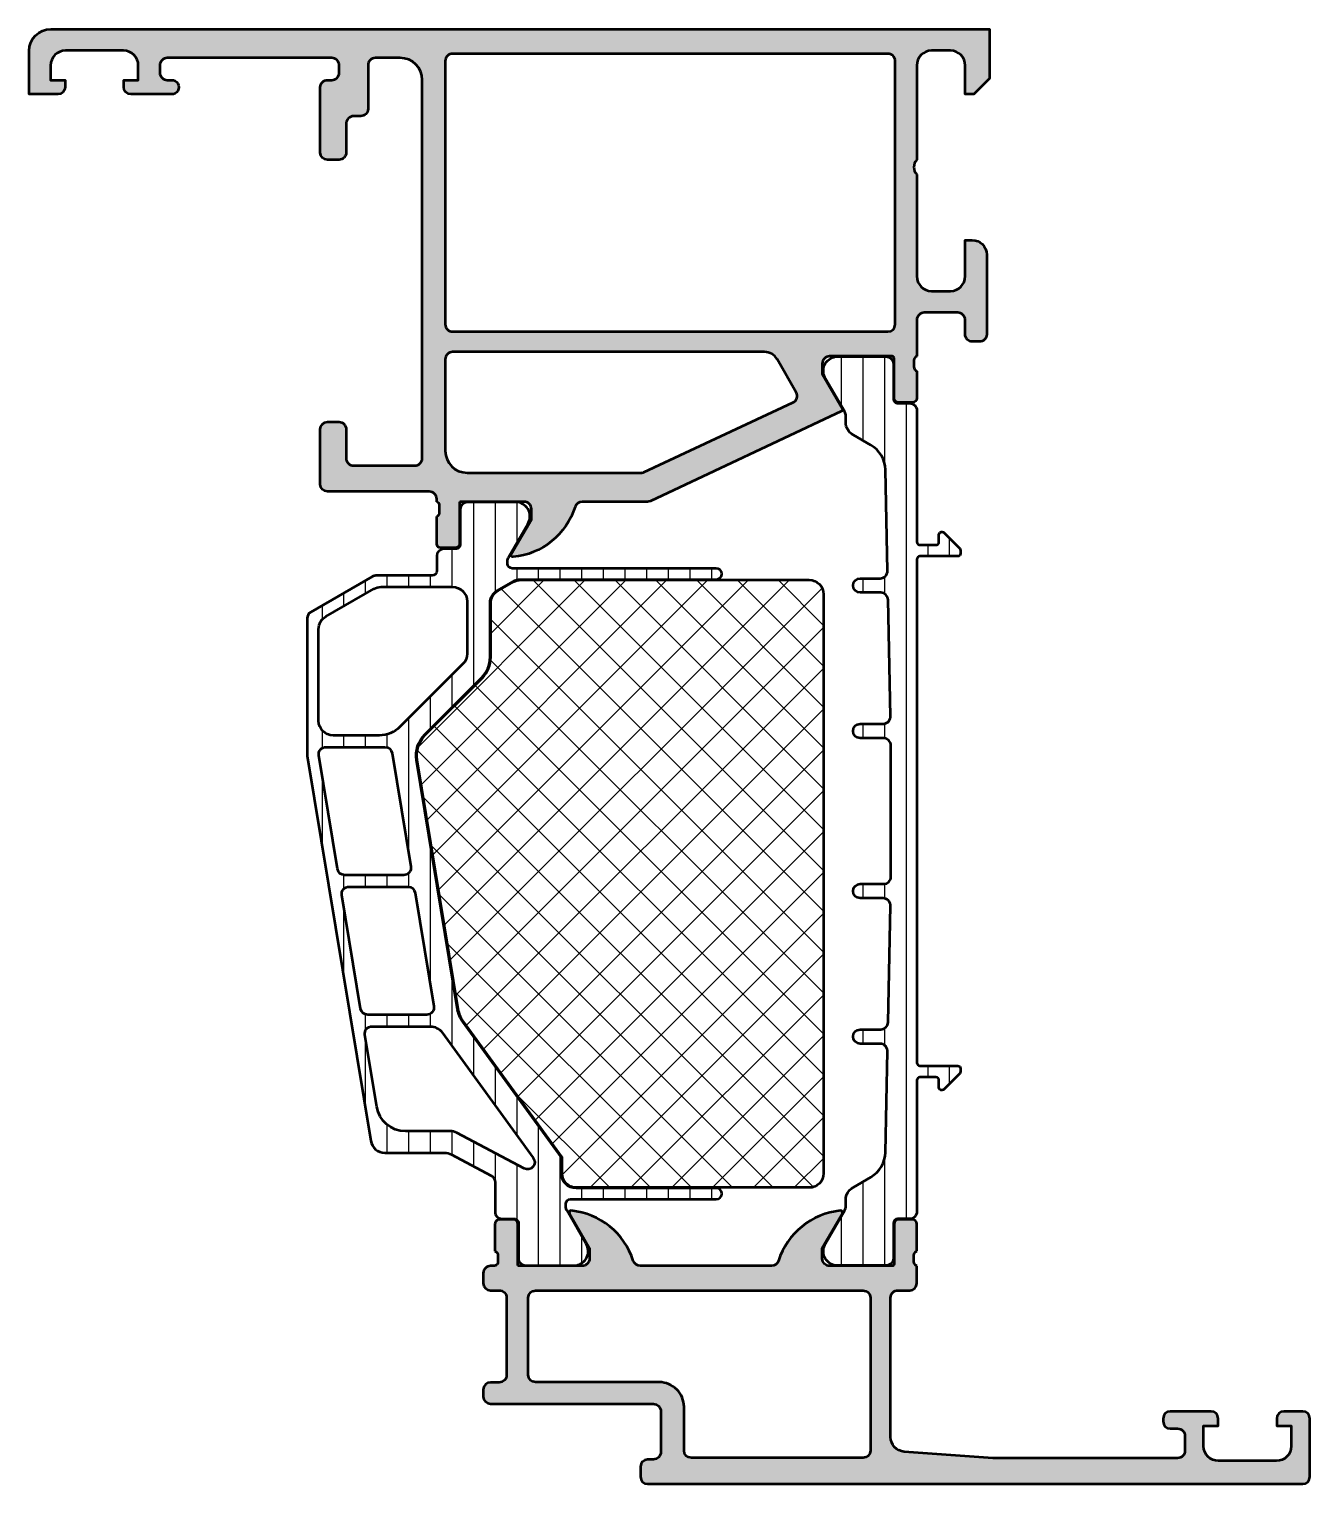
# Model space of a CAD drawing. Extents: x -35 to 53, y 0 to 100.
import ezdxf

# ---------------------------------------------------------------- set-up
doc = ezdxf.new("R2010")
doc.units = 0
for name, color, linetype, lineweight in [('0S-Alu contour', 7, 'Continuous', 50), ('0S-Alu hatch', 252, 'Continuous', 25), ('0S-Plastic contour', 254, 'Continuous', 50), ('0S-Plastic hatch', 253, 'Continuous', 25), ('0S-PT contour', 91, 'Continuous', 50), ('0S-PT hatch', 103, 'Continuous', 25)]:
    doc.layers.add(name, color=color, linetype=linetype, lineweight=lineweight)
pattern_1 = [(90, (0, 0), (-1.4859, 0), [])]

# ---------------------------------------------------------------- blocks, each defined once
blk = doc.blocks.new('346280__2DABACF1_041E_4DFE_B1BF_D9823EE95889_')
at = {"layer": '0S-Alu hatch'}
h = blk.add_hatch(color=256, dxfattribs=at)
edge = h.paths.add_edge_path()
edge.add_line((-33.52006431471791, 97.49961031764776), (-33.52004889775915, 96.48951935039429))
edge.add_line((-33.52004889775915, 96.48951935039429), (-32.52006430917646, 96.48951935039429))
edge.add_line((-32.52006430917646, 96.48951935039429), (-32.52006430897185, 95.99955189077767))
edge.add_ellipse((-33.01019468384132, 95.99964971768676), major_axis=(-0.4901303846322806, 0), ratio=1, start_angle=90.01524066962293, end_angle=179.9885641265259, ccw=False)
edge.add_line((-33.01006430922664, 95.50951935039429), (-35.00006425832643, 95.5095193503943))
edge.add_line((-35.00006425832643, 95.5095193503943), (-35.00004905366449, 98.49962636677488))
edge.add_ellipse((-33.51014849157364, 98.49961879064657), major_axis=(-1.489900562110114, 0), ratio=1, start_angle=270.00042696112723, end_angle=359.9997086504469, ccw=False)
edge.add_line((-33.51015959413004, 99.98951935271533), (30.97999982047673, 99.98999992547964))
edge.add_line((30.97999982047673, 99.98999992547964), (30.97993903056877, 96.6037588917365))
edge.add_line((30.97993903056877, 96.6037588917365), (29.8858210736747, 95.5095195610801))
edge.add_line((29.8858210736747, 95.5095195610801), (29.29992670244312, 95.50954935939008))
edge.add_line((29.29992670244312, 95.50954935939008), (29.29992670231936, 97.4995177771353))
edge.add_arc((28.29008478780872, 97.49967743561749), 1.009841927131846, 359.9909413969072, 450.0089625766097)
edge.add_line((28.28992682180013, 98.50951935039431), (26.98981501623854, 98.50951935808531))
edge.add_arc((26.98981501026429, 97.49961285455463), 1.009906503530686, 89.99999966105837, 180.0002690376097)
edge.add_line((25.97990850674474, 97.49960811244561), (25.97993900997509, 91.0035035886058))
edge.add_arc((26.51491504402297, 90.49951935041899), 0.7349826320031756, 136.7086049915292, 223.2913971353656)
edge.add_line((25.97993902868365, 89.99553509237319), (25.97993902881533, 82.99951772760996))
edge.add_arc((26.99010230294875, 82.99968261939686), 1.010163287591293, 180.0093525508651, 269.9890082571906)
edge.add_line((26.98990851110092, 81.98951935039429), (28.28992851537807, 81.9895193505377))
edge.add_arc((28.28975658946074, 82.99968946321312), 1.010170127305891, 270.009751455951, 359.9903513815112)
edge.add_line((29.29992670244312, 82.99951935040195), (29.29992670244312, 85.48951874023359))
edge.add_line((29.29992670244312, 85.48951874023359), (29.79010042230383, 85.48948883302803))
edge.add_ellipse((29.79030282486736, 84.49975426963019), major_axis=(-0.9897345840936823, 0), ratio=1, start_angle=179.9846338507477, end_angle=270.0117170935721, ccw=False)
edge.add_line((30.78003737336731, 84.49948883281643), (30.78003737343872, 78.9991218043231))
edge.add_ellipse((30.29045399224546, 78.99912180431674), major_axis=(-0.4895833811932562, 0), ratio=1, start_angle=89.9999999713641, end_angle=180, ccw=False)
edge.add_line((30.29045399200077, 78.50953842312349), (29.7904489505067, 78.50953842337339))
edge.add_ellipse((29.79044895075158, 78.99956094684731), major_axis=(-0.4900225234739253, 0), ratio=1, start_angle=-0.0008744372025262237, end_angle=89.99999997136769, ccw=False)
edge.add_line((29.30042642733472, 78.99956842547712), (29.30044168798131, 79.99949233928211))
edge.add_arc((28.79039194243425, 79.99950012356331), 0.5100497456064657, 359.9991255623806, 450.0000000342725)
edge.add_line((28.79039194212915, 80.50954986916977), (26.49010880001503, 80.5095498677938))
edge.add_arc((26.49020521047428, 79.99945534755875), 0.510094529346091, 90.01082919367103, 179.9974628339442)
edge.add_line((25.98011068162831, 79.99947793551436), (25.9800003266426, 77.50737665675899))
edge.add_arc((26.06883644654306, 77.2324794080069), 0.2888950563274526, 107.9088188104642, 181.1442552597339)
edge.add_line((25.77999899999999, 77.22671026206285), (25.779999, 76.77331758931982))
edge.add_arc((26.06886709564319, 76.76755634053147), 0.2889255417371773, 178.8574318584139, 252.0866793135143)
edge.add_line((25.98, 76.4926370651431), (25.98000000000002, 74.62000200000006))
edge.add_ellipse((25.68999999999999, 74.62000200000006), major_axis=(-0.290000000000024, 0), ratio=1, start_angle=90.00000000000142, end_angle=180, ccw=False)
edge.add_line((25.69, 74.33000200000004), (24.71002568095724, 74.33000200000001))
edge.add_ellipse((24.71002568095724, 74.62000200000001), major_axis=(-0.2900000000000204, 0), ratio=1, start_angle=0, end_angle=90.00000000000068, ccw=False)
edge.add_line((24.42002568095722, 74.62000200000001), (24.42002568095721, 77.38000000000002))
edge.add_arc((24.29002568095721, 77.38000000000002), 0.129999999999999, 0, 90)
edge.add_line((24.29002568095721, 77.51000000000002), (19.99000000000001, 77.51000000000003))
edge.add_arc((19.99000000000001, 77.00000000000001), 0.5100000000000052, 90, 180)
edge.add_line((19.48, 77.00000000000001), (19.48, 76.2973205080757))
edge.add_line((19.48, 76.2973205080757), (20.86283520358453, 73.90217967697248))
edge.add_ellipse((20.75188021535171, 73.83811978464831), major_axis=(-0.1281197846483086, 0), ratio=1, start_angle=115.15780976305399, end_angle=210.0000000000065, ccw=False)
edge.add_line((20.80634558843023, 73.72215340006316), (7.676317448450021, 67.55543634896475))
edge.add_ellipse((7.469261325786582, 67.9994856186938), major_axis=(-0.4899510096727211, 0), ratio=1, start_angle=89.99999999792442, end_angle=114.99921015406181, ccw=False)
edge.add_line((7.469261325768833, 67.50953460902107), (2.989362393008335, 67.50953460918333))
edge.add_arc((2.989362392989889, 67.0002040801839), 0.5093305289994277, 89.999999997925, 162.2515836439298)
edge.add_ellipse((-2.248223241173796, 68.67660886184758), major_axis=(-4.989999999999776, 0), ratio=1, start_angle=95.62257755079389, end_angle=162.2515836439301, ccw=False)
edge.add_ellipse((-1.771880215351693, 63.83811978464831), major_axis=(-0.1281197846483122, 0), ratio=1, start_angle=-29.999999999994714, end_angle=95.6225775507948, ccw=False)
edge.add_line((-1.882835203584528, 63.90217967697246), (-0.4999999999999999, 66.2973205080757))
edge.add_line((-0.4999999999999999, 66.2973205080757), (-0.5000000000000071, 67.00000000000001))
edge.add_arc((-1.009999999999998, 67.00000000000001), 0.5099999999999909, 0, 90)
edge.add_line((-1.009999999999998, 67.51000000000002), (-5.31002568095716, 67.51000000000003))
edge.add_arc((-5.31002568095716, 67.38000000000001), 0.1300000000000381, 90, 180)
edge.add_line((-5.440025680957198, 67.38000000000001), (-5.440025680957184, 64.62000200000001))
edge.add_ellipse((-5.730025680957204, 64.62000200000001), major_axis=(-0.2900000000000204, 0), ratio=1, start_angle=89.99999999999858, end_angle=180, ccw=False)
edge.add_line((-5.730025680957211, 64.33000200000001), (-6.709999999999993, 64.33000200000002))
edge.add_ellipse((-6.709999999999986, 64.62000200000001), major_axis=(-0.2900000000000062, 0), ratio=1, start_angle=0, end_angle=89.99999999999858, ccw=False)
edge.add_line((-6.999999999999992, 64.62000200000001), (-7, 66.49263706514311))
edge.add_arc((-7.088867095643166, 66.76755634053146), 0.2889255417371451, 287.913320686484, 361.1425681414455)
edge.add_line((-6.799999000000001, 66.77331758931909), (-6.799998999999999, 67.22671026206324))
edge.add_arc((-7.088836446543034, 67.23247940800691), 0.2888950563274141, 358.8557447403393, 432.0911089210603)
edge.add_line((-6.999999979908473, 67.50737654470772), (-6.99999945659897, 67.69950847397821))
edge.add_arc((-7.510036411011761, 67.69950986316525), 0.5100369544146819, 359.9998439461515, 450.0000000123321)
edge.add_line((-7.510036411121539, 68.20954681757992), (-14.50997344661116, 68.20954680928799))
edge.add_ellipse((-14.50997344671668, 68.69963004942117), major_axis=(-0.4900832401332025, 0), ratio=1, start_angle=0.009730820339086677, end_angle=90.00000001233587, ccw=False)
edge.add_line((-15.00005667978193, 68.69954681620614), (-15.0000566798862, 72.4995448212668))
edge.add_ellipse((-14.51006689187881, 72.49954482128027), major_axis=(-0.4899897880073922, 0), ratio=1, start_angle=270.0000000082321, end_angle=360, ccw=False)
edge.add_line((-14.51006689194921, 72.98953460928766), (-13.71006679292528, 72.98953460940258))
edge.add_ellipse((-13.70996526014195, 72.49963823563543), major_axis=(-0.4898963842886692, 0), ratio=1, start_angle=179.9878803812296, end_angle=270.0118747559594, ccw=False)
edge.add_line((-13.22006888681318, 72.49953460920045), (-13.22006888655012, 70.49953231534995))
edge.add_arc((-12.70995302128884, 70.49965047497084), 0.5101158789460977, 180.0132715877246, 269.9869860823694)
edge.add_line((-12.71006888682083, 69.98953460918332), (-8.509997704675875, 69.98953460933734))
edge.add_arc((-8.510088692748077, 70.49956282163102), 0.5100282204097264, 270.0102214590139, 359.9831174646813)
edge.add_line((-8.0000604944792, 70.49941253884592), (-8.000060492552578, 96.49962589040669))
edge.add_arc((-9.509953956212058, 96.49962589051856), 1.50989346365948, 0, 89.99897160004801)
edge.add_line((-9.50992685518684, 98.00951935393483), (-11.2101105503797, 98.00954987047275))
edge.add_arc((-11.21011970398762, 97.49957016756878), 0.5099797029861394, 89.99897160004981, 180.0005828898454)
edge.add_line((-11.72009940694737, 97.4995649793683), (-11.7200688867347, 94.49954466245872))
edge.add_ellipse((-12.21008921404583, 94.4995396773176), major_axis=(-0.4900203273364865, 0), ratio=1, start_angle=89.99999998558229, end_angle=180.0005828885949, ccw=False)
edge.add_line((-12.21008921416913, 94.0095193499811), (-12.7100970072314, 94.00951935010693))
edge.add_arc((-12.71022073243407, 93.4996711881307), 0.5098481769884763, 89.98609599421572, 180.0170632396858)
edge.add_line((-13.22006888681317, 93.4995193503934), (-13.22006888640023, 91.49953967132866))
edge.add_ellipse((-13.71008920764632, 91.49953967122747), major_axis=(-0.4900203212460923, 0), ratio=1, start_angle=89.99999997807839, end_angle=180, ccw=False)
edge.add_line((-13.71008920783381, 91.00951934998137), (-14.51006701643034, 91.00951935028743))
edge.add_ellipse((-14.51006701624288, 91.49950901393332), major_axis=(-0.4899896636458863, 0), ratio=1, start_angle=0, end_angle=89.99999997807868, ccw=False)
edge.add_line((-15.00005667988876, 91.49950901393332), (-15.00005668060149, 95.99952339912707))
edge.add_ellipse((-14.5102571302538, 95.99971978086123), major_axis=(-0.4897995897166437, 0), ratio=1, start_angle=-90.0164274677316, end_angle=0.022972344357981456, ccw=False)
edge.add_line((-14.51011669815019, 96.489519350446), (-14.20997483799341, 96.48954986882786))
edge.add_arc((-14.21002669043064, 96.99950767158984), 0.5099578053981486, 270.0058258267349, 360.0034975243572)
edge.add_line((-13.70006888598262, 96.99953880110513), (-13.70009940609746, 97.499513508888))
edge.add_arc((-14.20980456592207, 97.49981418714253), 0.5097052485106012, 359.9662008660494, 450.0331396505369)
edge.add_line((-14.21009937739011, 98.00951935039424), (-25.51004698966202, 98.00954986776009))
edge.add_arc((-25.51015340314965, 97.49965421379127), 0.509895665072878, 89.98804256598694, 180.0151542762998)
edge.add_line((-26.02004905038739, 97.49951935046028), (-26.02004905007517, 96.99951685155722))
edge.add_arc((-25.50992282481904, 96.99964557627493), 0.5101262414972599, 180.0144579567119, 269.9858227395778)
edge.add_line((-25.5100490503903, 96.48951935039429), (-25.21000022226239, 96.48951935039429))
edge.add_ellipse((-25.21000022223937, 95.9995193503943), major_axis=(-0.4899999999999949, 0), ratio=1, start_angle=90.00000000269188, end_angle=270.0000000026919, ccw=False)
edge.add_line((-25.21000022221635, 95.5095193503943), (-28.01004675655324, 95.50951935013121))
edge.add_ellipse((-28.00993547923313, 95.99963292181172), major_axis=(-0.490113584312931, 0), ratio=1, start_angle=0.013276860155826853, end_angle=89.98699134025873, ccw=False)
edge.add_line((-28.50004905038738, 95.99951935027988), (-28.50004905038737, 96.48951935039429))
edge.add_line((-28.50004905038737, 96.48951935039429), (-27.50004905043007, 96.48951935039429))
edge.add_line((-27.50004905043007, 96.48951935039429), (-27.50004904611827, 97.49964226060693))
edge.add_arc((-28.50992613914938, 97.49964226491772), 1.009877093031107, 0, 90.00000002714914)
edge.add_line((-28.5099261396279, 98.50951935794883), (-32.51017069085526, 98.50951935605333))
edge.add_arc((-32.51017069037672, 97.4996257315945), 1.009893624458825, 90.00000002714951, 180.000874501804)
edge = h.paths.add_edge_path()
edge.add_arc((-5.910219885667252, 97.79958109263981), 0.4998650337907385, 89.98452857908018, 180.0119742568002)
edge.add_line((-6.410084908541712, 97.79947662574386), (-6.410084909090166, 79.69961601225953))
edge.add_arc((-5.910076748150039, 79.69961601224439), 0.5000081609401263, 180, 270.0000000000114)
edge.add_line((-5.91007674814994, 79.19960785130426), (23.98993123176654, 79.19960785131008))
edge.add_arc((23.98993123176644, 79.69967669045501), 0.5000688391449302, 270.0000000000106, 359.9903644201573)
edge.add_line((24.4900000638399, 79.69959259258171), (24.4900000638399, 97.79947662577781))
edge.add_arc((23.99010935635613, 97.79958591830116), 0.4998907194312389, 359.987473261405, 450.0125267367264)
edge.add_line((23.99000006384911, 98.29947662578493), (-5.910084908495939, 98.2994461082068))
edge = h.paths.add_edge_path()
edge.add_arc((-5.910092057022474, 77.29923963364071), 0.4999928515703119, 89.9999999999316, 180)
edge.add_line((-6.410084908592786, 77.29923963364071), (-6.410084908541691, 70.99949646221268))
edge.add_arc((-4.909882477865892, 70.99969889288649), 1.500202444333348, 180.0077312387279, 269.9922687611838)
edge.add_line((-4.910084908541122, 69.49949646221069), (7.025807248089037, 69.49949646138894))
edge.add_arc((7.025807248089023, 69.9993387544881), 0.4998422930991638, 270.0000000000017, 294.9999950192843)
edge.add_line((7.237049689762886, 69.54632777359879), (17.47169620603193, 74.31882073948958))
edge.add_arc((17.26038769421904, 74.77197340828144), 0.49999862839588, 294.9999950192839, 389.9999431183267)
edge.add_line((17.69339945645947, 75.02197229259734), (16.37862192632978, 77.29923899653996))
edge.add_arc((15.512608793301, 76.79924722740193), 0.9999852577833795, 29.99994311833377, 89.99999999993038)
edge.add_line((15.51260879330222, 77.79923248518531), (-5.910092057021877, 77.79923248521102))
at = {"layer": '0S-Alu contour', "color": 7}
for points in [[(-33.51015959413004, 99.98951935271533), (30.97999982047673, 99.98999992547964), (30.97993903056877, 96.6037588917365), (29.8858210736747, 95.5095195610801), (29.29992670244312, 95.50954935939008), (29.29992670231936, 97.4995177771353)], [(-33.01006430922664, 95.50951935039429), (-35.00006425832643, 95.5095193503943), (-35.00004905366449, 98.49962636677488)], [(-28.5099261396279, 98.50951935794883), (-32.51017069085526, 98.50951935605333)], [(-14.21009937739011, 98.00951935039424), (-25.51004698966202, 98.00954986776009)], [(-9.50992685518684, 98.00951935393483), (-11.2101105503797, 98.00954987047275)], [(23.99000006384911, 98.29947662578493), (-5.910084908495939, 98.2994461082068)], [(28.28992682180013, 98.50951935039431), (26.98981501623854, 98.50951935808531)], [(-33.52006431471791, 97.49961031764776), (-33.52004889775915, 96.48951935039429), (-32.52006430917646, 96.48951935039429), (-32.52006430897185, 95.99955189077767)], [(-28.50004905038738, 95.99951935027988), (-28.50004905038737, 96.48951935039429), (-27.50004905043007, 96.48951935039429), (-27.50004904611827, 97.49964226060693)], [(-26.02004905038739, 97.49951935046028), (-26.02004905007517, 96.99951685155722)], [(-13.70006888598262, 96.99953880110513), (-13.70009940609746, 97.499513508888)], [(-11.72009940694737, 97.4995649793683), (-11.7200688867347, 94.49954466245872)], [(-6.410084908541712, 97.79947662574386), (-6.410084909090166, 79.69961601225953)], [(24.4900000638399, 79.69959259258171), (24.4900000638399, 97.79947662577781)], [(25.97990850674474, 97.49960811244561), (25.97993900997509, 91.0035035886058)], [(-25.5100490503903, 96.48951935039429), (-25.21000022226239, 96.48951935039429)], [(-15.00005667988876, 91.49950901393332), (-15.00005668060149, 95.99952339912707)], [(-14.51011669815019, 96.489519350446), (-14.20997483799341, 96.48954986882786)], [(-8.0000604944792, 70.49941253884592), (-8.000060492552578, 96.49962589040669)], [(-25.21000022221635, 95.5095193503943), (-28.01004675655324, 95.50951935013121)], [(-12.21008921416913, 94.0095193499811), (-12.7100970072314, 94.00951935010693)], [(-13.22006888681317, 93.4995193503934), (-13.22006888640023, 91.49953967132866)], [(-13.71008920783381, 91.00951934998137), (-14.51006701643034, 91.00951935028743)], [(25.97993902868365, 89.99553509237319), (25.97993902881533, 82.99951772760996)], [(29.29992670244312, 82.99951935040195), (29.29992670244312, 85.48951874023359), (29.79010042230383, 85.48948883302803)], [(30.78003737336731, 84.49948883281643), (30.78003737343872, 78.9991218043231)], [(26.98990851110092, 81.98951935039429), (28.28992851537807, 81.9895193505377)], [(25.98011068162831, 79.99947793551436), (25.9800003266426, 77.50737665675899)], [(28.79039194212915, 80.50954986916977), (26.49010880001503, 80.5095498677938)], [(29.30042642733472, 78.99956842547712), (29.30044168798131, 79.99949233928211)], [(-5.91007674814994, 79.19960785130426), (23.98993123176654, 79.19960785131008)], [(30.29045399200077, 78.50953842312349), (29.7904489505067, 78.50953842337339)], [(-6.410084908592786, 77.29923963364071), (-6.410084908541691, 70.99949646221268)], [(15.51260879330222, 77.79923248518531), (-5.910092057021877, 77.79923248521102)], [(17.69339945645947, 75.02197229259734), (16.37862192632978, 77.29923899653996)], [(19.48, 77.00000000000001), (19.48, 76.2973205080757), (20.86283520358453, 73.90217967697248)], [(24.29002568095721, 77.51000000000002), (19.99000000000001, 77.51000000000003)], [(24.42002568095722, 74.62000200000001), (24.42002568095721, 77.38000000000002)], [(25.77999899999999, 77.22671026206285), (25.779999, 76.77331758931982)], [(25.98, 76.4926370651431), (25.98000000000002, 74.62000200000006)], [(7.237049689762886, 69.54632777359879), (17.47169620603193, 74.31882073948958)], [(25.69, 74.33000200000004), (24.71002568095724, 74.33000200000001)], [(-14.51006689194921, 72.98953460928766), (-13.71006679292528, 72.98953460940258)], [(20.80634558843023, 73.72215340006316), (7.676317448450021, 67.55543634896475)], [(-15.00005667978193, 68.69954681620614), (-15.0000566798862, 72.4995448212668)], [(-13.22006888681318, 72.49953460920045), (-13.22006888655012, 70.49953231534995)], [(-12.71006888682083, 69.98953460918332), (-8.509997704675875, 69.98953460933734)], [(-4.910084908541122, 69.49949646221069), (7.025807248089037, 69.49949646138894)], [(-7.510036411121539, 68.20954681757992), (-14.50997344661116, 68.20954680928799)], [(-6.999999979908473, 67.50737654470772), (-6.99999945659897, 67.69950847397821)], [(-6.799999000000001, 66.77331758931909), (-6.799998999999999, 67.22671026206324)], [(-5.440025680957198, 67.38000000000001), (-5.440025680957184, 64.62000200000001)], [(-1.009999999999998, 67.51000000000002), (-5.31002568095716, 67.51000000000003)], [(-1.882835203584528, 63.90217967697246), (-0.4999999999999999, 66.2973205080757), (-0.5000000000000071, 67.00000000000001)], [(7.469261325768833, 67.50953460902107), (2.989362393008335, 67.50953460918333)], [(-6.999999999999992, 64.62000200000001), (-7, 66.49263706514311)], [(-5.730025680957211, 64.33000200000001), (-6.709999999999993, 64.33000200000002)]]:
    blk.add_lwpolyline(points, dxfattribs=at)
at = {"layer": '0S-Alu contour', "color": 7, "extrusion": (0, 0, -1)}
for centre, radius, start, end in [((33.51014849157364, 98.49961879064657), 1.489900562110114, 0.0002913495531232, 89.99957303887274), ((33.01019468384132, 95.99964971768676), 0.4901303846322806, 180.0114358734741, 269.9847593303771), ((28.00993547923313, 95.99963292181172), 0.490113584312931, 270.0130086597413, 359.9867231398442), ((25.21000022223937, 95.9995193503943), 0.4899999999999949, 89.9999999973081, 269.9999999973081), ((14.5102571302538, 95.99971978086123), 0.4897995897166437, 359.977027655642, 90.0164274677316), ((12.21008921404583, 94.4995396773176), 0.4900203273364865, 179.9994171114051, 270.0000000144178), ((14.51006701624288, 91.49950901393332), 0.4899896636458863, 270.0000000219213, 0), ((13.71008920764632, 91.49953967122747), 0.4900203212460923, 180, 270.0000000219216), ((-29.79030282486736, 84.49975426963019), 0.9897345840936823, 89.98828290642791, 180.0153661492524), ((-29.79044895075158, 78.99956094684731), 0.4900225234739253, 270.0000000286323, 0.0008744372025459), ((-30.29045399224546, 78.99912180431674), 0.4895833811932562, 180, 270.000000028636), ((-24.71002568095724, 74.62000200000001), 0.2900000000000204, 269.9999999999993, 0), ((-25.68999999999999, 74.62000200000006), 0.290000000000024, 180, 269.9999999999986), ((14.51006689187881, 72.49954482128027), 0.4899897880073923, 0, 89.99999999176788), ((13.70996526014195, 72.49963823563543), 0.4898963842886692, 89.98812524404057, 180.0121196187705), ((-20.75188021535171, 73.83811978464831), 0.1281197846483086, 149.9999999999935, 244.842190236946), ((14.50997344671668, 68.69963004942117), 0.4900832401332025, 269.9999999876641, 359.9902691796609), ((2.248223241173796, 68.67660886184758), 4.989999999999776, 197.74841635607, 264.3774224492061), ((-7.469261325786582, 67.9994856186938), 0.4899510096727212, 245.0007898459382, 270.0000000020756), ((6.709999999999986, 64.62000200000001), 0.2900000000000062, 270.0000000000014, 0), ((5.730025680957204, 64.62000200000001), 0.2900000000000204, 180, 270.0000000000014), ((1.771880215351693, 63.83811978464831), 0.1281197846483122, 264.3774224492052, 29.99999999999465)]:
    blk.add_arc(centre, radius, start, end, dxfattribs=at)
at = {"layer": '0S-Alu contour', "color": 7}
for centre, radius, start, end in [((-32.51017069037672, 97.4996257315945), 1.009893624458825, 90.00000002714951, 180.000874501804), ((-28.50992613914938, 97.49964226491772), 1.009877093031107, 0, 90.00000002714914), ((-25.51015340314965, 97.49965421379127), 0.509895665072878, 89.98804256598694, 180.0151542762998), ((-14.20980456592207, 97.49981418714253), 0.5097052485106012, 359.9662008660494, 90.03313965053685), ((-11.21011970398762, 97.49957016756878), 0.5099797029861394, 89.99897160004981, 180.0005828898454), ((-9.509953956212058, 96.49962589051856), 1.50989346365948, 0, 89.99897160004801), ((-5.910219885667252, 97.79958109263981), 0.4998650337907385, 89.98452857908018, 180.0119742568002), ((23.99010935635613, 97.79958591830116), 0.4998907194312389, 359.987473261405, 90.01252673672646), ((26.98981501026429, 97.49961285455463), 1.009906503530686, 89.99999966105837, 180.0002690376097), ((28.29008478780872, 97.49967743561749), 1.009841927131846, 359.9909413969072, 90.00896257660975), ((-25.50992282481904, 96.99964557627493), 0.5101262414972599, 180.0144579567119, 269.9858227395778), ((-14.21002669043064, 96.99950767158984), 0.5099578053981486, 270.0058258267349, 0.003497524357126), ((-12.71022073243407, 93.4996711881307), 0.5098481769884763, 89.98609599421572, 180.0170632396858), ((26.51491504402297, 90.49951935041899), 0.7349826320031756, 136.7086049915292, 223.2913971353656), ((26.99010230294875, 82.99968261939686), 1.010163287591293, 180.0093525508651, 269.9890082571906), ((28.28975658946074, 82.99968946321312), 1.010170127305891, 270.009751455951, 359.9903513815112), ((26.49020521047428, 79.99945534755875), 0.510094529346091, 90.01082919367103, 179.9974628339442), ((28.79039194243425, 79.99950012356331), 0.5100497456064657, 359.9991255623806, 90.0000000342726), ((-5.910076748150039, 79.69961601224439), 0.5000081609401263, 180, 270.0000000000114), ((23.98993123176644, 79.69967669045501), 0.5000688391449302, 270.0000000000106, 359.9903644201573), ((-5.910092057022474, 77.29923963364071), 0.4999928515703119, 89.9999999999316, 180), ((15.512608793301, 76.79924722740193), 0.9999852577833795, 29.99994311833377, 89.99999999993038), ((19.99000000000001, 77.00000000000001), 0.5100000000000052, 90, 180), ((24.29002568095721, 77.38000000000002), 0.129999999999999, 0, 90), ((26.06883644654306, 77.2324794080069), 0.2888950563274526, 107.9088188104642, 181.1442552597339), ((26.06886709564319, 76.76755634053147), 0.2889255417371773, 178.8574318584139, 252.0866793135143), ((17.26038769421904, 74.77197340828144), 0.49999862839588, 294.9999950192839, 29.99994311832671), ((-4.909882477865892, 70.99969889288649), 1.500202444333348, 180.0077312387279, 269.9922687611838), ((-12.70995302128884, 70.49965047497084), 0.5101158789460977, 180.0132715877246, 269.9869860823694), ((-8.510088692748077, 70.49956282163102), 0.5100282204097264, 270.0102214590139, 359.9831174646813), ((7.025807248089023, 69.9993387544881), 0.4998422930991638, 270.0000000000017, 294.9999950192843), ((-7.510036411011761, 67.69950986316525), 0.5100369544146819, 359.9998439461515, 90.00000001233217), ((-7.088836446543034, 67.23247940800691), 0.2888950563274141, 358.8557447403393, 72.09110892106023), ((-5.31002568095716, 67.38000000000001), 0.1300000000000381, 90, 180), ((-1.009999999999998, 67.00000000000001), 0.5099999999999909, 0, 90), ((2.989362392989889, 67.0002040801839), 0.5093305289994277, 89.999999997925, 162.2515836439298), ((-7.088867095643166, 66.76755634053146), 0.2889255417371451, 287.913320686484, 1.14256814144547)]:
    blk.add_arc(centre, radius, start, end, dxfattribs=at)
blk = doc.blocks.new('284511__0AE9117D_0B36_4431_A4AB_5040B3E0B7EE___A449E9CF_5536_4813_8C8E_243A45C090B4_')
at = {"layer": '0S-Plastic hatch'}
h = blk.add_hatch(dxfattribs=at)
h.set_pattern_fill('ANSI31', color=256, scale=0.4680000000000001, angle=45, style=0)
h.set_pattern_definition(pattern_1)
edge = h.paths.add_edge_path()
edge.add_ellipse((-7.31706953571917, 62.75000000000009), major_axis=(-0.3200000000001424, 0), ratio=1, start_angle=90.0000000000012, end_angle=180, ccw=False)
edge.add_line((-7.317069535719163, 62.42999999999994), (-11.18309493950391, 62.42999999999994))
edge.add_arc((-11.18309493950392, 61.95000000000004), 0.4799999999999045, 89.99999999999831, 120.0000000000004)
edge.add_line((-11.42309493950388, 62.36569219381649), (-15.65706953571907, 59.92120582094939))
edge.add_arc((-15.41706953571903, 59.50551362713284), 0.4800000000000328, 120.0000000000029, 180)
edge.add_line((-15.89706953571906, 59.50551362713284), (-15.89706953571903, 50.05163730453524))
edge.add_line((-15.89706953571903, 50.05163730453524), (-11.53536212695635, 23.59061235804133))
edge.add_arc((-10.56841043240754, 23.74999999999992), 0.9799999999999611, 189.3601908019132, 270.0000000000017)
edge.add_line((-10.56841043240752, 22.76999999999996), (-6.4662072924243, 22.77000000000002))
edge.add_ellipse((-6.466207292424279, 21.74999999999991), major_axis=(-1.020000000000109, 0), ratio=1, start_angle=242.02052561152118, end_angle=270.0000000000012, ccw=False)
edge.add_line((-5.987668961943263, 22.65077803384658), (-3.273108818219, 21.20866795749315))
edge.add_ellipse((-3.517069535719066, 20.74944778337535), major_axis=(-0.5199999999999382, 0), ratio=1, start_angle=180, end_angle=242.0205256115217, ccw=False)
edge.add_line((-2.997069535719129, 20.74944778337535), (-2.997069535719028, 18.70999432109069))
edge.add_arc((-2.517072214621123, 18.70999432109071), 0.4799973210979048, 180, 270.0000000005072)
edge.add_line((-2.517072214616874, 18.22999699999281), (-1.706738202381401, 18.22999699999999))
edge.add_ellipse((-1.706738202378559, 17.90999699999998), major_axis=(-0.3200000000000074, 0), ratio=1, start_angle=179.9920750885882, end_angle=270.0000000005089, ccw=False)
edge.add_line((-1.386738205439554, 17.90995273894506), (-1.387070148191099, 15.51006236844606))
edge.add_arc((-0.907074175355497, 15.50999597742008), 0.4799959774270669, 179.9920750885421, 270.0000000001162)
edge.add_line((-0.9070741753545235, 15.02999999999301), (2.568032309276468, 15.02999999999999))
edge.add_arc((2.427159313396217, 15.99981807472283), 0.9799960709244754, 278.264816125023, 392.7547077047844)
edge.add_line((3.25133067883115, 16.53003865092158), (1.93258578466942, 18.81417212186573))
edge.add_ellipse((2.382844971866482, 19.07412934928645), major_axis=(-0.5199145081103537, 0), ratio=1, start_angle=0, end_angle=29.999996610748724, ccw=False)
edge.add_line((1.862930463756129, 19.07412934928645), (1.862930464280971, 19.25000000095499))
edge.add_ellipse((2.182930464280921, 19.25000000000002), major_axis=(-0.3199999999999505, 0), ratio=1, start_angle=270, end_angle=360, ccw=False)
edge.add_line((2.182930464280921, 19.56999999999997), (12.20472791089276, 19.57))
edge.add_arc((12.20472791089276, 19.95), 0.3800000000000025, 270, 450)
edge.add_line((12.20472791089276, 20.33000000000001), (2.582930464280948, 20.33))
edge.add_ellipse((2.582930464280948, 21.35), major_axis=(-1.019999999999996, 0), ratio=1, start_angle=0, end_angle=90, ccw=False)
edge.add_line((1.562930464280952, 21.35), (1.562930464280945, 22.44350160607533))
edge.add_line((1.562930464280945, 22.44350160607533), (-5.205143685234602, 31.75895650187685))
edge.add_ellipse((-3.570929356597268, 32.9462827115076), major_axis=(-2.019999999999925, 0), ratio=1, start_angle=9.360190801913177, end_angle=36, ccw=False)
edge.add_line((-5.564033869850931, 32.61774900053172), (-8.388376602360985, 49.75209491109276))
edge.add_ellipse((-6.395272089107201, 50.08062862206865), major_axis=(-2.020000000000047, 0), ratio=1, start_angle=-45.0000000000004, end_angle=9.36019080191312, ccw=False)
edge.add_line((-7.823627787104051, 51.50898432006552), (-3.91699810896975, 55.41561399819975))
edge.add_arc((-5.317069535719106, 56.81568542494915), 1.980000000000009, 314.9999999999995, 360)
edge.add_line((-3.337069535719097, 56.81568542494915), (-3.337069535718967, 60.53341924626916))
edge.add_ellipse((-2.317069535718935, 60.53341924626912), major_axis=(-1.020000000000031, 0), ratio=1, start_angle=299.9999999999987, end_angle=360, ccw=False)
edge.add_line((-2.827069535718932, 61.41676515812928), (-1.759120343287904, 62.03334591186016))
edge.add_ellipse((-1.24912034328792, 61.15000000000003), major_axis=(-1.01999999999999, 0), ratio=1, start_angle=270.0000000000013, end_angle=299.99999999999926, ccw=False)
edge.add_line((-1.249120343287943, 62.17000000000002), (12.20472791089276, 62.17000000000002))
edge.add_arc((12.20472791089276, 62.55000000000002), 0.3800000000000096, 270, 450)
edge.add_line((12.20472791089276, 62.93000000000003), (-1.817069535718964, 62.92999999999996))
edge.add_ellipse((-1.817069535718964, 63.25000000000002), major_axis=(-0.3200000000000642, 0), ratio=1, start_angle=0, end_angle=90, ccw=False)
edge.add_line((-2.137069535719028, 63.25000000000002), (-2.137069536242051, 63.42587054460935))
edge.add_ellipse((-1.617154885239266, 63.42587054615552), major_axis=(-0.5199146510027859, 0), ratio=1, start_angle=330.0000033892884, end_angle=360, ccw=False)
edge.add_line((-2.067414196184977, 63.68582784502216), (-0.7486692829078976, 65.96996134907857))
edge.add_arc((-1.572840648342939, 66.50018192527713), 0.9799960709244672, 327.2452922952281, 441.7351838749735)
edge.add_line((-1.431967652462629, 67.46999999999997), (-4.907074137075206, 67.47000000000693))
edge.add_arc((-4.907074137076165, 66.99000402256137), 0.4799959774455687, 89.9999999998855, 180.0079248057727)
edge.add_line((-5.387070109930391, 66.98993763242036), (-5.386738167178748, 64.5900472610668))
edge.add_ellipse((-5.706738164129625, 64.59000300001189), major_axis=(-0.3200000000118782, 0), ratio=1, start_angle=90.00000000216278, end_angle=180.0079249114119, ccw=False)
edge.add_line((-5.706738164117545, 64.270003), (-6.517069535719322, 64.27000299999997))
edge.add_arc((-6.517069535719308, 63.79000299999997), 0.4799999999999969, 90.0000000000017, 180)
edge.add_line((-6.997069535719305, 63.79000299999997), (-6.997069535719028, 62.75000000000009))
edge = h.paths.add_edge_path()
edge.add_line((-5.20289321881345, 56.35710678118647), (-9.52421356237297, 52.03578643762697))
edge.add_ellipse((-10.93842712474607, 53.45000000000009), major_axis=(-2.000000000000015, 0), ratio=1, start_angle=90, end_angle=134.9999999999997, ccw=False)
edge.add_line((-10.93842712474607, 51.45000000000006), (-14.11000000000005, 51.45000000000007))
edge.add_ellipse((-14.11000000000005, 52.44999999999996), major_axis=(-0.9999999999998863, 0), ratio=1, start_angle=0, end_angle=90, ccw=False)
edge.add_line((-15.10999999999993, 52.44999999999996), (-15.10999999999992, 58.75495827718644))
edge.add_ellipse((-14.10999999999986, 58.75495827718645), major_axis=(-1.000000000000056, 0), ratio=1, start_angle=299.9999999999992, end_angle=360, ccw=False)
edge.add_line((-14.60999999999988, 59.62098368097095), (-11.32769145362405, 61.51602540378438))
edge.add_ellipse((-10.82769145362402, 60.64999999999987), major_axis=(-1.000000000000083, 0), ratio=1, start_angle=269.9999999999996, end_angle=299.9999999999991, ccw=False)
edge.add_line((-10.82769145362401, 61.64999999999994), (-5.909999999999854, 61.64999999999992))
edge.add_ellipse((-5.909999999999861, 60.64999999999994), major_axis=(-0.9999999999999857, 0), ratio=1, start_angle=180, end_angle=269.9999999999996, ccw=False)
edge.add_line((-4.909999999999875, 60.64999999999994), (-4.909999999999989, 57.064213562373))
edge.add_ellipse((-5.910000000000003, 57.06421356237303), major_axis=(-1.000000000000014, 0), ratio=1, start_angle=134.9999999999997, end_angle=180, ccw=False)
edge = h.paths.add_edge_path()
edge.add_line((-10.06162119400549, 50.2313202254891), (-8.775906908291091, 42.43132022548902))
edge.add_ellipse((-9.269249609591517, 42.34999999999994), major_axis=(-0.499999999999999, 0), ratio=1, start_angle=90.0000000000008, end_angle=189.3601908019139, ccw=False)
edge.add_line((-9.269249609591512, 41.84999999999994), (-13.32322668217835, 41.84999999999987))
edge.add_ellipse((-13.32322668217836, 42.34999999999986), major_axis=(-0.4999999999999929, 0), ratio=1, start_angle=9.360190801913973, end_angle=90.00000000000159, ccw=False)
edge.add_line((-13.81656938347878, 42.26867977451077), (-15.1022836691932, 50.06867977451092))
edge.add_ellipse((-14.60894096789278, 50.15), major_axis=(-0.499999999999992, 0), ratio=1, start_angle=-90, end_angle=9.360190801913973, ccw=False)
edge.add_line((-14.60894096789278, 50.64999999999999), (-10.55496389530591, 50.65000000000001))
edge.add_ellipse((-10.55496389530592, 50.15000000000001), major_axis=(-0.5, 0), ratio=1, start_angle=189.3601908019138, end_angle=269.9999999999992, ccw=False)
edge = h.paths.add_edge_path()
edge.add_line((-8.4792036115878, 40.631320225489), (-7.193489325873521, 32.83132022548904))
edge.add_ellipse((-7.686832027173949, 32.74999999999996), major_axis=(-0.4999999999999977, 0), ratio=1, start_angle=90.0000000000008, end_angle=189.3601908019131, ccw=False)
edge.add_line((-7.686832027173942, 32.24999999999996), (-11.74080909976074, 32.24999999999989))
edge.add_ellipse((-11.74080909976076, 32.7499999999999), major_axis=(-0.5000000000000142, 0), ratio=1, start_angle=9.360190801913575, end_angle=90.00000000000159, ccw=False)
edge.add_line((-12.2341518010612, 32.66867977451081), (-13.51986608677548, 40.46867977451078))
edge.add_ellipse((-13.02652338547505, 40.54999999999986), major_axis=(-0.5000000000000048, 0), ratio=1, start_angle=-90, end_angle=9.360190801913006, ccw=False)
edge.add_line((-13.02652338547505, 41.04999999999987), (-8.972546312888232, 41.04999999999992))
edge.add_ellipse((-8.972546312888227, 40.54999999999992), major_axis=(-0.5, 0), ratio=1, start_angle=189.3601908019131, end_angle=270.0000000000008, ccw=False)
edge = h.paths.add_edge_path()
edge.add_line((-6.627099971167332, 31.03778525229242), (-0.3645223396388175, 22.41808662470939))
edge.add_ellipse((-0.7690308368262891, 22.12419399856316), major_axis=(-0.4999999999999952, 0), ratio=1, start_angle=62.0205256115201, end_angle=215.9999999999997, ccw=False)
edge.add_line((-1.003608449807158, 21.68263613883446), (-5.616275895685646, 24.1331157194574))
edge.add_arc((-6.085431121647346, 23.25000000000009), 0.9999999999998893, 62.0205256115197, 90.0000000000004)
edge.add_line((-6.085431121647353, 24.24999999999998), (-9.149139126112244, 24.24999999999994))
edge.add_ellipse((-9.149139126112281, 26.24999999999988), major_axis=(-1.999999999999946, 0), ratio=1, start_angle=9.360190801913973, end_angle=90.00000000000102, ccw=False)
edge.add_line((-11.12250993131394, 25.92471909804354), (-11.93744850435804, 30.86867977451082))
edge.add_ellipse((-11.4441058030576, 30.9499999999999), major_axis=(-0.5000000000000059, 0), ratio=1, start_angle=-90, end_angle=9.360190801913802, ccw=False)
edge.add_line((-11.4441058030576, 31.44999999999991), (-7.436116965542289, 31.44999999999996))
edge.add_ellipse((-7.436116965542282, 30.44999999999995), major_axis=(-1.000000000000003, 0), ratio=1, start_angle=215.9999999999999, end_angle=270.0000000000004, ccw=False)
at = {"layer": '0S-Alu contour', "color": 7}
for points in [[(-14.60999999999988, 59.62098368097095), (-11.32769145362405, 61.51602540378438)], [(-10.82769145362401, 61.64999999999994), (-5.909999999999854, 61.64999999999992)], [(-4.909999999999875, 60.64999999999994), (-4.909999999999989, 57.064213562373)], [(-15.10999999999993, 52.44999999999996), (-15.10999999999992, 58.75495827718644)], [(-5.20289321881345, 56.35710678118647), (-9.52421356237297, 52.03578643762697)], [(-10.93842712474607, 51.45000000000006), (-14.11000000000005, 51.45000000000007)], [(-13.81656938347878, 42.26867977451077), (-15.1022836691932, 50.06867977451092)], [(-14.60894096789278, 50.64999999999999), (-10.55496389530591, 50.65000000000001)], [(-10.06162119400549, 50.2313202254891), (-8.775906908291091, 42.43132022548902)], [(-9.269249609591512, 41.84999999999994), (-13.32322668217835, 41.84999999999987)], [(-13.02652338547505, 41.04999999999987), (-8.972546312888232, 41.04999999999992)], [(-12.2341518010612, 32.66867977451081), (-13.51986608677548, 40.46867977451078)], [(-8.4792036115878, 40.631320225489), (-7.193489325873521, 32.83132022548904)], [(-7.686832027173942, 32.24999999999996), (-11.74080909976074, 32.24999999999989)], [(-11.4441058030576, 31.44999999999991), (-7.436116965542289, 31.44999999999996)], [(-6.627099971167332, 31.03778525229242), (-0.3645223396388175, 22.41808662470939)], [(-11.12250993131394, 25.92471909804354), (-11.93744850435804, 30.86867977451082)], [(-6.085431121647353, 24.24999999999998), (-9.149139126112244, 24.24999999999994)], [(-1.003608449807158, 21.68263613883446), (-5.616275895685646, 24.1331157194574)]]:
    blk.add_lwpolyline(points, dxfattribs=at)
at = {"layer": '0S-Alu contour', "color": 7, "extrusion": (0, 0, -1)}
for centre, radius, start, end in [((10.82769145362402, 60.64999999999987), 1.000000000000083, 60.00000000000089, 90.0000000000004), ((5.909999999999861, 60.64999999999994), 0.9999999999999857, 90.0000000000004, 180), ((14.10999999999986, 58.75495827718645), 1.000000000000056, 0, 60.00000000000082), ((5.910000000000003, 57.06421356237303), 1.000000000000014, 180, 225.0000000000003), ((14.11000000000005, 52.44999999999996), 0.9999999999998863, 270, 0), ((10.93842712474607, 53.45000000000009), 2.000000000000015, 225.0000000000003, 270), ((14.60894096789278, 50.15), 0.499999999999992, 350.639809198086, 90), ((10.55496389530592, 50.15000000000001), 0.5, 90.00000000000081, 170.6398091980862), ((13.32322668217836, 42.34999999999986), 0.4999999999999929, 269.9999999999984, 350.639809198086), ((9.269249609591517, 42.34999999999994), 0.499999999999999, 170.6398091980861, 269.9999999999992), ((13.02652338547505, 40.54999999999986), 0.5000000000000048, 350.639809198087, 90), ((8.972546312888227, 40.54999999999992), 0.5, 89.9999999999992, 170.6398091980869), ((11.74080909976076, 32.7499999999999), 0.5000000000000142, 269.9999999999984, 350.6398091980864), ((7.686832027173949, 32.74999999999996), 0.4999999999999977, 170.6398091980869, 269.9999999999992), ((11.4441058030576, 30.9499999999999), 0.5000000000000059, 350.6398091980862, 90), ((7.436116965542282, 30.44999999999995), 1.000000000000003, 89.99999999999959, 144.0000000000001), ((9.149139126112281, 26.24999999999988), 1.999999999999946, 269.999999999999, 350.639809198086), ((0.7690308368262891, 22.12419399856316), 0.4999999999999952, 144.0000000000003, 297.9794743884799)]:
    blk.add_arc(centre, radius, start, end, dxfattribs=at)
at = {"layer": '0S-Alu contour', "color": 7}
blk.add_arc((-6.085431121647346, 23.25000000000009), 0.9999999999998893, 62.0205256115197, 90.0000000000004, dxfattribs=at)
at = {"layer": '0S-Plastic contour', "color": 7}
for points in [[(-5.387070109930391, 66.98993763242036), (-5.386738167178748, 64.5900472610668)], [(-1.431967652462629, 67.46999999999997), (-4.907074137075206, 67.47000000000693)], [(-2.067414196184977, 63.68582784502216), (-0.7486692829078976, 65.96996134907857)], [(-5.706738164117545, 64.270003), (-6.517069535719322, 64.27000299999997)], [(-6.997069535719305, 63.79000299999997), (-6.997069535719028, 62.75000000000009)], [(-2.137069535719028, 63.25000000000002), (-2.137069536242051, 63.42587054460935)], [(-11.42309493950388, 62.36569219381649), (-15.65706953571907, 59.92120582094939)], [(-7.317069535719163, 62.42999999999994), (-11.18309493950391, 62.42999999999994)], [(-2.827069535718932, 61.41676515812928), (-1.759120343287904, 62.03334591186016)], [(12.20472791089276, 62.93000000000003), (-1.817069535718964, 62.92999999999996)], [(-1.249120343287943, 62.17000000000002), (12.20472791089276, 62.17000000000002)], [(-3.337069535719097, 56.81568542494915), (-3.337069535718967, 60.53341924626916)], [(-15.89706953571906, 59.50551362713284), (-15.89706953571903, 50.05163730453524), (-11.53536212695635, 23.59061235804133)], [(-7.823627787104051, 51.50898432006552), (-3.91699810896975, 55.41561399819975)], [(-5.564033869850931, 32.61774900053172), (-8.388376602360985, 49.75209491109276)], [(1.562930464280952, 21.35), (1.562930464280945, 22.44350160607533), (-5.205143685234602, 31.75895650187685)], [(-10.56841043240752, 22.76999999999996), (-6.4662072924243, 22.77000000000002)], [(-5.987668961943263, 22.65077803384658), (-3.273108818219, 21.20866795749315)], [(-2.997069535719129, 20.74944778337535), (-2.997069535719028, 18.70999432109069)], [(12.20472791089276, 20.33000000000001), (2.582930464280948, 20.33)], [(1.862930463756129, 19.07412934928645), (1.862930464280971, 19.25000000095499)], [(2.182930464280921, 19.56999999999997), (12.20472791089276, 19.57)], [(-2.517072214616874, 18.22999699999281), (-1.706738202381401, 18.22999699999999)], [(3.25133067883115, 16.53003865092158), (1.93258578466942, 18.81417212186573)], [(-1.386738205439554, 17.90995273894506), (-1.387070148191099, 15.51006236844606)], [(-0.9070741753545235, 15.02999999999301), (2.568032309276468, 15.02999999999999)]]:
    blk.add_lwpolyline(points, dxfattribs=at)
for centre, radius, start, end in [((-4.907074137076165, 66.99000402256137), 0.4799959774455687, 89.9999999998855, 180.0079248057727), ((-1.572840648342939, 66.50018192527713), 0.9799960709244672, 327.2452922952281, 81.73518387497352), ((-6.517069535719308, 63.79000299999997), 0.4799999999999969, 90.0000000000017, 180), ((-11.18309493950392, 61.95000000000004), 0.4799999999999045, 89.99999999999831, 120.0000000000004), ((12.20472791089276, 62.55000000000002), 0.3800000000000096, 270, 90), ((-15.41706953571903, 59.50551362713284), 0.4800000000000328, 120.0000000000029, 180), ((-5.317069535719106, 56.81568542494915), 1.980000000000009, 314.9999999999995, 0), ((-10.56841043240754, 23.74999999999992), 0.9799999999999611, 189.3601908019132, 270.0000000000017), ((12.20472791089276, 19.95), 0.3800000000000025, 270, 90), ((-2.517072214621123, 18.70999432109071), 0.4799973210979048, 180, 270.0000000005072), ((2.427159313396217, 15.99981807472283), 0.9799960709244754, 278.264816125023, 32.75470770478437), ((-0.907074175355497, 15.50999597742008), 0.4799959774270669, 179.9920750885421, 270.0000000001162)]:
    blk.add_arc(centre, radius, start, end, dxfattribs=at)
at = {"layer": '0S-Plastic contour', "color": 7, "extrusion": (0, 0, -1)}
for centre, radius, start, end in [((5.706738164129625, 64.59000300001189), 0.3200000000118782, 179.9920750885881, 269.9999999978372), ((1.617154885239266, 63.42587054615552), 0.5199146510027859, 0, 29.99999661071161), ((1.817069535718964, 63.25000000000002), 0.3200000000000642, 270, 0), ((7.31706953571917, 62.75000000000009), 0.3200000000001424, 180, 269.9999999999988), ((1.24912034328792, 61.15000000000003), 1.01999999999999, 60.00000000000073, 89.9999999999987), ((2.317069535718935, 60.53341924626912), 1.020000000000031, 0, 60.00000000000133), ((6.395272089107201, 50.08062862206865), 2.020000000000047, 350.6398091980869, 45.00000000000041), ((3.570929356597268, 32.9462827115076), 2.019999999999925, 324.0000000000001, 350.6398091980868), ((6.466207292424279, 21.74999999999991), 1.020000000000109, 89.9999999999988, 117.9794743884788), ((3.517069535719066, 20.74944778337535), 0.5199999999999382, 117.9794743884783, 180), ((-2.582930464280948, 21.35), 1.019999999999996, 270, 0), ((-2.182930464280921, 19.25000000000002), 0.3199999999999505, 0, 90), ((-2.382844971866482, 19.07412934928645), 0.5199145081103537, 330.0000033892514, 0), ((1.706738202378559, 17.90999699999998), 0.3200000000000074, 89.9999999994911, 180.0079249114118)]:
    blk.add_arc(centre, radius, start, end, dxfattribs=at)
blk = doc.blocks.new('441840__4EFA5B3E_5326_42F8_919F_3F13D68CB313_')
at = {"layer": '0S-PT hatch'}
h = blk.add_hatch(dxfattribs=at)
h.set_pattern_fill('ANSI37', color=256, scale=0.625, angle=90, style=0)
h.set_pattern_definition([(135, (0, 0), (-1.403165018917055, -1.403165018917055), []), (225, (0, 0), (1.403165018917055, -1.403165018917055), [])])
edge = h.paths.add_edge_path()
edge.add_line((19.56999999999992, 61.14999999999987), (19.56999999999998, 21.35000000000009))
edge.add_ellipse((18.58999999999995, 21.35000000000008), major_axis=(-0.9800000000000251, 0), ratio=1, start_angle=90.0000000000004, end_angle=180, ccw=False)
edge.add_line((18.58999999999996, 20.37000000000006), (12.21179744661185, 20.37000000000001))
edge.add_line((12.21179744661185, 20.37000000000001), (2.590000000000024, 20.37000000000001))
edge.add_ellipse((2.590000000000031, 21.35), major_axis=(-0.9799999999999897, 0), ratio=1, start_angle=0, end_angle=89.9999999999996, ccw=False)
edge.add_line((1.610000000000042, 21.35), (1.610000000000034, 22.45649839392466))
edge.add_line((1.610000000000034, 22.45649839392466), (-5.165713469740502, 31.78246791196855))
edge.add_ellipse((-3.563859820878171, 32.94628271150761), major_axis=(-1.979999999999926, 0), ratio=1, start_angle=9.360190801913006, end_angle=36.000000000000284, ccw=False)
edge.add_line((-5.517496918027802, 32.62425461857087), (-8.34183965053785, 49.75860052913187))
edge.add_ellipse((-6.388202553388097, 50.08062862206864), major_axis=(-1.98000000000005, 0), ratio=1, start_angle=-45.00000000000068, end_angle=9.360190801913177, ccw=False)
edge.add_line((-7.788273980137478, 51.48070004881806), (-3.881644302003195, 55.38732972695228))
edge.add_arc((-5.310000000000023, 56.81568542494914), 2.020000000000018, 314.9999999999995, 360)
edge.add_line((-3.290000000000006, 56.81568542494914), (-3.289999999999892, 60.53341924626913))
edge.add_ellipse((-2.309999999999867, 60.53341924626909), major_axis=(-0.9800000000000251, 0), ratio=1, start_angle=299.9999999999993, end_angle=360, ccw=False)
edge.add_line((-2.799999999999869, 61.38212414197788), (-1.732050807568832, 61.99870489570876))
edge.add_ellipse((-1.242050807568844, 61.15000000000002), major_axis=(-0.9799999999999874, 0), ratio=1, start_angle=270, end_angle=299.9999999999996, ccw=False)
edge.add_line((-1.242050807568844, 62.13000000000001), (12.21179744661186, 62.12999999999996))
edge.add_line((12.21179744661186, 62.12999999999996), (18.58999999999987, 62.12999999999992))
edge.add_ellipse((18.58999999999987, 61.14999999999987), major_axis=(-0.9800000000000464, 0), ratio=1, start_angle=180, end_angle=269.99999999999955, ccw=False)
at = {"layer": '0S-PT contour', "color": 7}
for points in [[(-2.799999999999869, 61.38212414197788), (-1.732050807568832, 61.99870489570876)], [(-1.242050807568844, 62.13000000000001), (12.21179744661186, 62.12999999999996), (18.58999999999987, 62.12999999999992)], [(19.56999999999992, 61.14999999999987), (19.56999999999998, 21.35000000000009)], [(-3.290000000000006, 56.81568542494914), (-3.289999999999892, 60.53341924626913)], [(-7.788273980137478, 51.48070004881806), (-3.881644302003195, 55.38732972695228)], [(-5.517496918027802, 32.62425461857087), (-8.34183965053785, 49.75860052913187)], [(1.610000000000042, 21.35), (1.610000000000034, 22.45649839392466), (-5.165713469740502, 31.78246791196855)], [(18.58999999999996, 20.37000000000006), (12.21179744661185, 20.37000000000001), (2.590000000000024, 20.37000000000001)]]:
    blk.add_lwpolyline(points, dxfattribs=at)
at = {"layer": '0S-PT contour', "color": 7, "extrusion": (0, 0, -1)}
for centre, radius, start, end in [((1.242050807568844, 61.15000000000002), 0.9799999999999874, 60.0000000000004, 90), ((-18.58999999999987, 61.14999999999987), 0.9800000000000466, 90.00000000000043, 180), ((2.309999999999867, 60.53341924626909), 0.9800000000000252, 0, 60.00000000000071), ((6.388202553388097, 50.08062862206864), 1.98000000000005, 350.6398091980868, 45.0000000000008), ((3.563859820878171, 32.94628271150761), 1.979999999999926, 323.9999999999997, 350.639809198087), ((-2.590000000000031, 21.35), 0.9799999999999897, 270.0000000000004, 0), ((-18.58999999999995, 21.35000000000008), 0.9800000000000252, 180, 269.9999999999996)]:
    blk.add_arc(centre, radius, start, end, dxfattribs=at)
at = {"layer": '0S-PT contour', "color": 7}
blk.add_arc((-5.310000000000023, 56.81568542494914), 2.020000000000018, 314.9999999999995, 0, dxfattribs=at)
blk = doc.blocks.new('284511__841B6F91_B62B_4847_9C79_B18D720F6D4D___D58C11FC_AB71_4D64_9BDC_F4B94328A5DF_')
at = {"layer": '0S-Plastic hatch'}
h = blk.add_hatch(dxfattribs=at)
h.set_pattern_fill('ANSI31', color=256, scale=0.4680000000000001, angle=45, style=0)
h.set_pattern_definition(pattern_1)
edge = h.paths.add_edge_path()
edge.add_line((25.9799999999999, 73.79000299999998), (25.97999999999993, 64.75000000000767))
edge.add_arc((26.18999999999995, 64.75000000000767), 0.2100000000000186, 180, 269.9999999999932)
edge.add_line((26.18999999999993, 64.54000000000767), (27.28999999999604, 64.54000000000755))
edge.add_arc((27.28999999999606, 64.75000000000774), 0.2100000000001927, 269.9999999999942, 360)
edge.add_line((27.49999999999625, 64.75000000000773), (27.49999999999625, 65.25000000000763))
edge.add_ellipse((27.68999999999626, 65.25000000000763), major_axis=(-0.1900000000000154, 0), ratio=1, start_angle=224.9999999999993, end_angle=360, ccw=False)
edge.add_line((27.82435028842172, 65.38435028843308), (28.92435028842168, 64.2843502884331))
edge.add_ellipse((28.78999999999616, 64.15000000000758), major_axis=(-0.1900000000001116, 0), ratio=1, start_angle=180, end_angle=225, ccw=False)
edge.add_line((28.97999999999627, 64.15000000000758), (28.97999999999602, 63.95000000000718))
edge.add_ellipse((28.78999999999622, 63.95000000000742), major_axis=(-0.1899999999997987, 0), ratio=1, start_angle=90, end_angle=180, ccw=False)
edge.add_line((28.78999999999622, 63.76000000000763), (26.18999999999617, 63.76000000000761))
edge.add_arc((26.18999999999617, 63.5500000000114), 0.2099999999962137, 90, 180)
edge.add_line((25.97999999999995, 63.5500000000114), (25.98000000000007, 28.94999999999603))
edge.add_arc((26.18999999999618, 28.94999999999603), 0.2099999999961035, 180, 270.0000000000009)
edge.add_line((26.18999999999618, 28.73999999999992), (28.78999999999621, 28.73999999999993))
edge.add_ellipse((28.78999999999621, 28.55000000000014), major_axis=(-0.1899999999997952, 0), ratio=1, start_angle=180, end_angle=270.0000000000011, ccw=False)
edge.add_line((28.97999999999601, 28.55000000000014), (28.97999999999626, 28.3500000000002))
edge.add_ellipse((28.78999999999623, 28.34999999999997), major_axis=(-0.1900000000000297, 0), ratio=1, start_angle=135.0000000000001, end_angle=180, ccw=False)
edge.add_line((28.92435028842169, 28.2156497115745), (27.8243502884217, 27.11564971157448))
edge.add_ellipse((27.68999999999625, 27.24999999999992), major_axis=(-0.1900000000000011, 0), ratio=1, start_angle=0, end_angle=135.0000000000015, ccw=False)
edge.add_line((27.49999999999625, 27.24999999999992), (27.49999999999625, 27.74999999999979))
edge.add_arc((27.28999999999606, 27.74999999999979), 0.2100000000001856, 0, 90.0000000000039)
edge.add_line((27.28999999999605, 27.95999999999998), (26.19000000000375, 27.95999999999988))
edge.add_arc((26.19000000000377, 27.74999999999618), 0.2100000000036957, 90.0000000000039, 180)
edge.add_line((25.98000000000007, 27.74999999999618), (25.98000000000011, 18.70999700000012))
edge.add_ellipse((25.49000000000002, 18.70999700000011), major_axis=(-0.490000000000098, 0), ratio=1, start_angle=89.9999999999996, end_angle=180, ccw=False)
edge.add_line((25.49000000000001, 18.21999700000002), (24.67966598775748, 18.21999700000002))
edge.add_arc((24.67966598775748, 17.90999700000002), 0.3100000000000058, 90, 180)
edge.add_line((24.36966598775748, 17.90999700000002), (24.3700006171609, 15.50999722280432))
edge.add_ellipse((23.88000531041819, 15.50999530673904), major_axis=(-0.4899953067464561, 0), ratio=1, start_angle=89.9999999998858, end_angle=180.0002240484899, ccw=False)
edge.add_line((23.88000531041721, 15.01999999999259), (20.4041775038158, 15.02000000000001))
edge.add_ellipse((20.54577115089191, 15.99981807472287), major_axis=(-0.989996070924484, 0), ratio=1, start_angle=-32.740756988376916, end_angle=81.77710364110038, ccw=False)
edge.add_line((19.71305944591096, 16.53524634894234), (21.03169560919381, 18.81919149350405))
edge.add_arc((20.59002263812886, 19.07419146728958), 0.5099999999999553, 330.0000034006555, 360.5398516222432)
edge.add_line((21.10000000000014, 19.07899671221212), (21.10000000000014, 19.53149545762267))
edge.add_ellipse((22.09000000000009, 19.53149545762267), major_axis=(-0.9899999999999485, 0), ratio=1, start_angle=299.9999999999983, end_angle=360, ccw=False)
edge.add_line((21.59500000000014, 20.38886060736923), (22.81844590919087, 21.0952174323794))
edge.add_arc((21.81344590919093, 22.83592849398615), 2.010000000000002, 299.9999999999981, 358.8298047176663)
edge.add_line((23.8230267081173, 22.79487958917155), (23.96488342538069, 29.7395846062411))
edge.add_arc((23.45498978983221, 29.75000000000004), 0.5100000000000029, 358.8298047176656, 450.0000000000004)
edge.add_line((23.4549897898322, 30.26000000000004), (22.09000000000002, 30.26000000000003))
edge.add_ellipse((22.09000000000002, 30.75000000000003), major_axis=(-0.490000000000002, 0), ratio=1, start_angle=-89.9999999999996, end_angle=90.0000000000004, ccw=False)
edge.add_line((22.09000000000001, 31.24000000000004), (23.49584299149152, 31.24000000000002))
edge.add_arc((23.49584299149152, 31.75000000000003), 0.5100000000000052, 269.9999999999996, 358.8298047176656)
edge.add_line((24.00573662704001, 31.7395846062411), (24.16914943367726, 39.73958460624116))
edge.add_arc((23.65925579812883, 39.75000000000009), 0.5099999999999496, 358.8298047176656, 450.0000000000004)
edge.add_line((23.65925579812883, 40.26000000000004), (22.09000000000002, 40.26000000000002))
edge.add_ellipse((22.09000000000002, 40.75000000000002), major_axis=(-0.490000000000002, 0), ratio=1, start_angle=-90, end_angle=90, ccw=False)
edge.add_line((22.09000000000002, 41.24000000000003), (23.68999999999993, 41.24000000000003))
edge.add_arc((23.68999999999993, 41.7500000000001), 0.5100000000000762, 270, 360)
edge.add_line((24.20000000000001, 41.7500000000001), (24.20000000000001, 50.75000000000001))
edge.add_arc((23.68999999999999, 50.75000000000001), 0.5100000000000123, 0, 89.9999999999992)
edge.add_line((23.69, 51.26000000000002), (22.09, 51.26000000000002))
edge.add_ellipse((22.09, 51.75000000000003), major_axis=(-0.490000000000002, 0), ratio=1, start_angle=-90.0000000000004, end_angle=89.9999999999996, ccw=False)
edge.add_line((22.09000000000001, 52.24000000000003), (23.6592557981288, 52.24000000000004))
edge.add_arc((23.6592557981288, 52.75000000000003), 0.5099999999999838, 270.0000000000004, 361.1701952823312)
edge.add_line((24.16914943367726, 52.76041539375893), (24.00573662704001, 60.76041539375893))
edge.add_arc((23.49584299149154, 60.74999999999999), 0.5099999999999995, 1.170195282334352, 89.99999999999841)
edge.add_line((23.49584299149155, 61.25999999999999), (22.08999999999997, 61.26000000000004))
edge.add_ellipse((22.08999999999997, 61.75000000000003), major_axis=(-0.4899999999999878, 0), ratio=1, start_angle=-90.0000000000004, end_angle=89.9999999999996, ccw=False)
edge.add_line((22.08999999999998, 62.24000000000001), (23.45498978983222, 62.24000000000003))
edge.add_arc((23.45498978983221, 62.75000000000003), 0.509999999999998, 270.0000000000008, 361.1701952823344)
edge.add_line((23.96488342538069, 62.76041539375897), (23.82302670811729, 69.70512041082854))
edge.add_arc((21.813445909191, 69.66407150601391), 2.00999999999993, 1.170195282334975, 59.99999999999929)
edge.add_line((22.81844590919098, 71.40478256762054), (21.59500000000014, 72.11113939263086))
edge.add_ellipse((22.09000000000014, 72.96850454237745), major_axis=(-0.9899999999999904, 0), ratio=1, start_angle=0, end_angle=59.99999999999977, ccw=False)
edge.add_line((21.10000000000015, 72.96850454237745), (21.10000000000016, 73.4210032878028))
edge.add_arc((20.59002263812851, 73.42580853271026), 0.5100000000001869, 359.46014837945, 389.9999965993433)
edge.add_line((21.03169560919366, 73.6808085064959), (19.71305944591086, 75.96475365105756))
edge.add_ellipse((20.54577115089173, 76.50018192527715), major_axis=(-0.9899960709244757, 0), ratio=1, start_angle=-81.77710364110283, end_angle=32.74075698838368, ccw=False)
edge.add_line((20.40417750381567, 77.47999999999999), (23.88000463962396, 77.48000000000695))
edge.add_ellipse((23.88000463962494, 76.99000402256138), major_axis=(-0.4899959774455738, 0), ratio=1, start_angle=179.9920111314056, end_angle=270.00000000011465, ccw=False)
edge.add_line((24.37000061230744, 76.98993570141283), (24.36966599077075, 74.59004622395402))
edge.add_arc((24.6796659877728, 74.59000300001544), 0.3100000000154498, 179.9920111314055, 270.0000000000027)
edge.add_line((24.67966598777281, 74.280003), (25.48999999999982, 74.28000300000004))
edge.add_ellipse((25.48999999999985, 73.79000299999998), major_axis=(-0.4900000000000518, 0), ratio=1, start_angle=180, end_angle=270.0000000000033, ccw=False)
at = {"layer": '0S-Plastic contour', "color": 7}
for points in [[(20.40417750381567, 77.47999999999999), (23.88000463962396, 77.48000000000695)], [(24.37000061230744, 76.98993570141283), (24.36966599077075, 74.59004622395402)], [(21.03169560919366, 73.6808085064959), (19.71305944591086, 75.96475365105756)], [(24.67966598777281, 74.280003), (25.48999999999982, 74.28000300000004)], [(21.10000000000015, 72.96850454237745), (21.10000000000016, 73.4210032878028)], [(25.9799999999999, 73.79000299999998), (25.97999999999993, 64.75000000000767)], [(22.81844590919098, 71.40478256762054), (21.59500000000014, 72.11113939263086)], [(23.96488342538069, 62.76041539375897), (23.82302670811729, 69.70512041082854)], [(27.49999999999625, 64.75000000000773), (27.49999999999625, 65.25000000000763)], [(27.82435028842172, 65.38435028843308), (28.92435028842168, 64.2843502884331)], [(26.18999999999993, 64.54000000000767), (27.28999999999604, 64.54000000000755)], [(28.97999999999627, 64.15000000000758), (28.97999999999602, 63.95000000000718)], [(25.97999999999995, 63.5500000000114), (25.98000000000007, 28.94999999999603)], [(28.78999999999622, 63.76000000000763), (26.18999999999617, 63.76000000000761)], [(22.08999999999998, 62.24000000000001), (23.45498978983222, 62.24000000000003)], [(23.49584299149155, 61.25999999999999), (22.08999999999997, 61.26000000000004)], [(24.16914943367726, 52.76041539375893), (24.00573662704001, 60.76041539375893)], [(22.09000000000001, 52.24000000000003), (23.6592557981288, 52.24000000000004)], [(23.69, 51.26000000000002), (22.09, 51.26000000000002)], [(24.20000000000001, 41.7500000000001), (24.20000000000001, 50.75000000000001)], [(22.09000000000002, 41.24000000000003), (23.68999999999993, 41.24000000000003)], [(23.65925579812883, 40.26000000000004), (22.09000000000002, 40.26000000000002)], [(24.00573662704001, 31.7395846062411), (24.16914943367726, 39.73958460624116)], [(22.09000000000001, 31.24000000000004), (23.49584299149152, 31.24000000000002)], [(23.4549897898322, 30.26000000000004), (22.09000000000002, 30.26000000000003)], [(23.8230267081173, 22.79487958917155), (23.96488342538069, 29.7395846062411)], [(26.18999999999618, 28.73999999999992), (28.78999999999621, 28.73999999999993)], [(28.92435028842169, 28.2156497115745), (27.8243502884217, 27.11564971157448)], [(28.97999999999601, 28.55000000000014), (28.97999999999626, 28.3500000000002)], [(25.98000000000007, 27.74999999999618), (25.98000000000011, 18.70999700000012)], [(27.28999999999605, 27.95999999999998), (26.19000000000375, 27.95999999999988)], [(27.49999999999625, 27.24999999999992), (27.49999999999625, 27.74999999999979)], [(21.59500000000014, 20.38886060736923), (22.81844590919087, 21.0952174323794)], [(21.10000000000014, 19.07899671221212), (21.10000000000014, 19.53149545762267)], [(19.71305944591096, 16.53524634894234), (21.03169560919381, 18.81919149350405)], [(25.49000000000001, 18.21999700000002), (24.67966598775748, 18.21999700000002)], [(24.36966598775748, 17.90999700000002), (24.3700006171609, 15.50999722280432)], [(23.88000531041721, 15.01999999999259), (20.4041775038158, 15.02000000000001)]]:
    blk.add_lwpolyline(points, dxfattribs=at)
at = {"layer": '0S-Plastic contour', "color": 7, "extrusion": (0, 0, -1)}
for centre, radius, start, end in [((-20.54577115089173, 76.50018192527715), 0.9899960709244757, 327.2592430116163, 81.77710364110285), ((-23.88000463962494, 76.99000402256138), 0.4899959774455738, 89.99999999988535, 180.0079888685945), ((-25.48999999999985, 73.79000299999998), 0.4900000000000518, 89.99999999999667, 180), ((-22.09000000000014, 72.96850454237745), 0.9899999999999904, 300.0000000000002, 0), ((-27.68999999999626, 65.25000000000763), 0.1900000000000155, 0, 135.0000000000007), ((-28.78999999999616, 64.15000000000758), 0.1900000000001116, 135, 180), ((-28.78999999999622, 63.95000000000742), 0.1899999999997988, 180, 270), ((-22.08999999999997, 61.75000000000003), 0.4899999999999878, 270.0000000000004, 90.00000000000043), ((-22.09, 51.75000000000003), 0.490000000000002, 270.0000000000004, 90.00000000000043), ((-22.09000000000002, 40.75000000000002), 0.490000000000002, 270, 90), ((-22.09000000000002, 30.75000000000003), 0.490000000000002, 269.9999999999996, 89.99999999999959), ((-28.78999999999621, 28.55000000000014), 0.1899999999997952, 89.99999999999893, 180), ((-28.78999999999623, 28.34999999999997), 0.1900000000000297, 180, 225), ((-27.68999999999625, 27.24999999999992), 0.1900000000000011, 224.9999999999985, 0), ((-22.09000000000009, 19.53149545762267), 0.9899999999999486, 0, 60.00000000000173), ((-25.49000000000002, 18.70999700000011), 0.490000000000098, 180, 270.0000000000004), ((-20.54577115089191, 15.99981807472287), 0.989996070924484, 278.2228963588997, 32.7407569883769), ((-23.88000531041819, 15.50999530673904), 0.4899953067464561, 179.9997759515101, 270.0000000001143)]:
    blk.add_arc(centre, radius, start, end, dxfattribs=at)
at = {"layer": '0S-Plastic contour', "color": 7}
for centre, radius, start, end in [((24.6796659877728, 74.59000300001544), 0.3100000000154498, 179.9920111314055, 270.0000000000027), ((20.59002263812851, 73.42580853271026), 0.5100000000001869, 359.46014837945, 29.99999659934326), ((21.813445909191, 69.66407150601391), 2.00999999999993, 1.170195282334975, 59.99999999999929), ((26.18999999999995, 64.75000000000767), 0.2100000000000186, 180, 269.9999999999932), ((27.28999999999606, 64.75000000000774), 0.2100000000001927, 269.9999999999942, 0), ((26.18999999999617, 63.5500000000114), 0.2099999999962137, 90, 180), ((23.45498978983221, 62.75000000000003), 0.509999999999998, 270.0000000000008, 1.170195282334352), ((23.49584299149154, 60.74999999999999), 0.5099999999999995, 1.170195282334352, 89.99999999999841), ((23.6592557981288, 52.75000000000003), 0.5099999999999838, 270.0000000000004, 1.170195282331237), ((23.68999999999999, 50.75000000000001), 0.5100000000000123, 0, 89.9999999999992), ((23.68999999999993, 41.7500000000001), 0.5100000000000762, 270, 0), ((23.65925579812883, 39.75000000000009), 0.5099999999999496, 358.8298047176656, 90.0000000000004), ((23.49584299149152, 31.75000000000003), 0.5100000000000052, 269.9999999999996, 358.8298047176656), ((23.45498978983221, 29.75000000000004), 0.5100000000000029, 358.8298047176656, 90.0000000000004), ((26.18999999999618, 28.94999999999603), 0.2099999999961035, 180, 270.0000000000009), ((26.19000000000377, 27.74999999999618), 0.2100000000036957, 90.0000000000039, 180), ((27.28999999999606, 27.74999999999979), 0.2100000000001856, 0, 90.0000000000039), ((21.81344590919093, 22.83592849398615), 2.010000000000002, 299.9999999999981, 358.8298047176663), ((20.59002263812886, 19.07419146728958), 0.5099999999999553, 330.0000034006555, 0.5398516222432201), ((24.67966598775748, 17.90999700000002), 0.3100000000000058, 90, 180)]:
    blk.add_arc(centre, radius, start, end, dxfattribs=at)
blk = doc.blocks.new('445600__5D060EB7_D687_4577_BA07_14A00CB10F06_')
at = {"layer": '0S-Alu hatch'}
h = blk.add_hatch(color=256, dxfattribs=at)
edge = h.paths.add_edge_path()
edge.add_line((-2.199999999999988, 12.79999999999999), (-2.200000000000009, 7.500000000000002))
edge.add_ellipse((-2.710000000000007, 7.500000000000005), major_axis=(-0.509999999999998, 0), ratio=1, start_angle=90, end_angle=180, ccw=False)
edge.add_line((-2.710000000000007, 6.990000000000007), (-3.310000000000009, 6.990000000000005))
edge.add_arc((-3.310000000000009, 6.500000000000024), 0.4899999999999807, 90, 180)
edge.add_line((-3.79999999999999, 6.500000000000024), (-3.800000000000011, 6.000000000000029))
edge.add_arc((-3.310000000000002, 6.000000000000015), 0.4900000000000091, 180, 270)
edge.add_line((-3.310000000000002, 5.510000000000006), (7.890000000000021, 5.510000000000001))
edge.add_ellipse((7.890000000000021, 5.000000000000024), major_axis=(-0.5099999999999767, 0), ratio=1, start_angle=180, end_angle=270, ccw=False)
edge.add_line((8.399999999999999, 5.000000000000024), (8.399999999999999, 2.2))
edge.add_ellipse((7.890000000000007, 2.199999999999999), major_axis=(-0.5099999999999909, 0), ratio=1, start_angle=90.00000000000159, end_angle=180, ccw=False)
edge.add_line((7.890000000000021, 1.690000000000008), (7.489999999999994, 1.69))
edge.add_arc((7.490000000000001, 1.199999999999998), 0.490000000000002, 90.00000000000082, 180)
edge.add_line((7, 1.199999999999998), (6.999999999999971, 0.5000000000000668))
edge.add_arc((7.490000000000001, 0.5000000000000396), 0.4900000000000305, 180, 270)
edge.add_line((7.490000000000001, 0.0100000000000091), (52.49, 0.0100000000000001))
edge.add_arc((52.49, 0.5), 0.4899999999999999, 270, 360)
edge.add_line((52.98, 0.4999999999999999), (52.98, 4.5))
edge.add_arc((52.49, 4.5), 0.490000000000002, 0, 90)
edge.add_line((52.49, 4.990000000000001), (51.18999999999999, 4.99))
edge.add_arc((51.18999999999999, 4.5), 0.4900000000000003, 90, 180)
edge.add_line((50.69999999999999, 4.5), (50.7, 4.009999999999999))
edge.add_line((50.7, 4.009999999999999), (51.69999999999999, 4.009999999999999))
edge.add_line((51.69999999999999, 4.009999999999999), (51.69999999999997, 2.599999999999999))
edge.add_ellipse((50.68999999999996, 2.600000000000015), major_axis=(-1.010000000000005, 0), ratio=1, start_angle=90, end_angle=180, ccw=False)
edge.add_line((50.68999999999996, 1.59000000000001), (46.68999999999999, 1.589999999999992))
edge.add_ellipse((46.68999999999999, 2.599999999999993), major_axis=(-1.01, 0), ratio=1, start_angle=0, end_angle=90.0000000000004, ccw=False)
edge.add_line((45.67999999999999, 2.599999999999993), (45.67999999999999, 4.009999999999999))
edge.add_line((45.67999999999999, 4.009999999999999), (46.67999999999999, 4.009999999999998))
edge.add_line((46.67999999999999, 4.009999999999998), (46.67999999999999, 4.500000000000001))
edge.add_arc((46.18999999999998, 4.5), 0.490000000000002, 0, 90)
edge.add_line((46.18999999999998, 4.990000000000002), (43.39000000000001, 4.99))
edge.add_arc((43.39000000000001, 4.5), 0.4900000000000003, 90, 180)
edge.add_line((42.90000000000001, 4.5), (42.9, 4.299999999999993))
edge.add_arc((43.39000000000001, 4.299999999999984), 0.4900000000000091, 180, 270)
edge.add_line((43.39000000000001, 3.809999999999975), (43.89000000000001, 3.809999999999982))
edge.add_ellipse((43.89000000000001, 3.299999999999986), major_axis=(-0.5099999999999967, 0), ratio=1, start_angle=180, end_angle=270, ccw=False)
edge.add_line((44.4, 3.299999999999986), (44.39999999999998, 2.299999999999998))
edge.add_ellipse((43.88999999999998, 2.300000000000007), major_axis=(-0.5100000000000052, 0), ratio=1, start_angle=90, end_angle=180, ccw=False)
edge.add_line((43.88999999999998, 1.790000000000002), (31.18964331152378, 1.79))
edge.add_line((31.18964331152378, 1.79), (25.11804047951219, 2.223685916572258))
edge.add_ellipse((25.18999999999998, 3.231119203401302), major_axis=(-1.010000000000002, 0), ratio=1, start_angle=0, end_angle=85.914383220025, ccw=False)
edge.add_line((24.17999999999998, 3.231119203401302), (24.17999999999997, 12.80000000000002))
edge.add_ellipse((24.68999999999995, 12.80000000000002), major_axis=(-0.5099999999999838, 0), ratio=1, start_angle=270, end_angle=360, ccw=False)
edge.add_line((24.68999999999995, 13.31000000000001), (25.49000000000001, 13.31000000000001))
edge.add_arc((25.49, 13.80000000000001), 0.4900000000000056, 270.0000000000004, 360)
edge.add_line((25.98000000000001, 13.80000000000001), (25.98000000000001, 14.99262344879948))
edge.add_ellipse((26.06883644654307, 15.26752059199311), major_axis=(-0.288895056327413, 0), ratio=1, start_angle=-1.144255259722513, end_angle=72.09111310865637, ccw=False)
edge.add_line((25.77999900000004, 15.2732897379371), (25.77999900000004, 15.72668241068082))
edge.add_ellipse((26.06886709564322, 15.73244365946857), major_axis=(-0.2889255417371656, 0), ratio=1, start_angle=-72.0866793135134, end_angle=1.1425681414697237, ccw=False)
edge.add_line((25.98000000000003, 16.00736293485693), (25.98000000000002, 17.87999800000001))
edge.add_arc((25.69000000000003, 17.87999800000001), 0.2899999999999885, 0, 89.9999999999993)
edge.add_line((25.69000000000004, 18.16999799999999), (24.71002568095724, 18.16999800000001))
edge.add_arc((24.71002568095724, 17.87999800000001), 0.289999999999992, 90, 180)
edge.add_line((24.42002568095725, 17.87999800000001), (24.42002568095726, 15.12000000000004))
edge.add_ellipse((24.29002568095725, 15.12000000000004), major_axis=(-0.1300000000000097, 0), ratio=1, start_angle=90, end_angle=180, ccw=False)
edge.add_line((24.29002568095725, 14.99000000000003), (19.99000000000003, 14.99000000000004))
edge.add_ellipse((19.99000000000003, 15.5), major_axis=(-0.5099999999999554, 0), ratio=1, start_angle=0, end_angle=90, ccw=False)
edge.add_line((19.48000000000007, 15.5), (19.48000000000014, 16.2026794919244))
edge.add_line((19.48000000000014, 16.2026794919244), (20.86283520358467, 18.59782032302762))
edge.add_arc((20.75188021535188, 18.66188021535176), 0.1281197846482724, 330.0000000000025, 455.6225775507902)
edge.add_arc((21.2282232411737, 13.82339113815295), 4.989999999999251, 95.62257755079106, 162.2515836439297)
edge.add_ellipse((15.98999999999992, 15.50000000000076), major_axis=(-0.5100000000007294, 0), ratio=1, start_angle=90.0000000000008, end_angle=162.2515836439299, ccw=False)
edge.add_line((15.98999999999992, 14.99000000000003), (6.990000000000243, 14.99000000000001))
edge.add_ellipse((6.990000000000243, 15.50000000000056), major_axis=(-0.5100000000005523, 0), ratio=1, start_angle=17.748416356070493, end_angle=90, ccw=False)
edge.add_arc((1.75177675882643, 13.82339113815272), 4.989999999999469, 17.74841635607051, 84.37742244921023)
edge.add_arc((2.228119784648157, 18.66188021535174), 0.1281197846482898, 84.37742244920896, 209.9999999999984)
edge.add_line((2.117164796415345, 18.59782032302759), (3.499999999999872, 16.20267949192443))
edge.add_line((3.499999999999872, 16.20267949192443), (3.499999999999921, 15.50000000000003))
edge.add_ellipse((2.989999999999973, 15.49999999999999), major_axis=(-0.5099999999999483, 0), ratio=1, start_angle=90, end_angle=180, ccw=False)
edge.add_line((2.989999999999973, 14.99000000000004), (-1.310025680957195, 14.99000000000002))
edge.add_ellipse((-1.310025680957188, 15.12000000000004), major_axis=(-0.1300000000000168, 0), ratio=1, start_angle=0, end_angle=89.99999999999687, ccw=False)
edge.add_line((-1.440025680957205, 15.12000000000004), (-1.440025680957212, 17.87999800000002))
edge.add_arc((-1.730025680957197, 17.87999800000002), 0.2899999999999849, 0, 89.9999999999986)
edge.add_line((-1.73002568095719, 18.169998), (-2.709999999999986, 18.16999800000002))
edge.add_arc((-2.71, 17.87999800000001), 0.2900000000000062, 89.99999999999721, 180)
edge.add_line((-3.000000000000007, 17.87999800000001), (-3, 16.00736293485693))
edge.add_ellipse((-3.088867095643159, 15.73244365946858), major_axis=(-0.2889255417371446, 0), ratio=1, start_angle=178.8574318584963, end_angle=252.08667931351738, ccw=False)
edge.add_line((-2.799998999999999, 15.72668241068065), (-2.79999900000002, 15.27328973793732))
edge.add_ellipse((-3.088836446543055, 15.2675205919931), major_axis=(-0.288895056327425, 0), ratio=1, start_angle=106.13126336299291, end_angle=181.1442552597687, ccw=False)
edge.add_line((-3.008570173487527, 14.99), (-3.310000000000002, 14.99))
edge.add_arc((-3.310000000000009, 14.50000000000002), 0.4899999999999878, 89.99999999999918, 180)
edge.add_line((-3.799999999999997, 14.50000000000002), (-3.800000000000025, 13.80000000000003))
edge.add_arc((-3.310000000000016, 13.80000000000001), 0.4900000000000091, 180, 270)
edge.add_line((-3.310000000000016, 13.31), (-2.710000000000022, 13.31000000000001))
edge.add_ellipse((-2.710000000000007, 12.79999999999999), major_axis=(-0.5100000000000194, 0), ratio=1, start_angle=180, end_angle=270.0000000000016, ccw=False)
edge = h.paths.add_edge_path()
edge.add_ellipse((-0.2100000000000222, 12.80000000000005), major_axis=(-0.4999999999999858, 0), ratio=1, start_angle=270, end_angle=360, ccw=False)
edge.add_line((-0.2100000000000222, 13.30000000000003), (22.28999999999996, 13.30000000000003))
edge.add_ellipse((22.28999999999996, 12.80000000000003), major_axis=(-0.5, 0), ratio=1, start_angle=180, end_angle=270, ccw=False)
edge.add_line((22.78999999999996, 12.80000000000003), (22.78999999999997, 2.300000000000004))
edge.add_ellipse((22.28999999999997, 2.300000000000005), major_axis=(-0.5, 0), ratio=1, start_angle=90, end_angle=180, ccw=False)
edge.add_line((22.28999999999997, 1.800000000000005), (10.48999999999999, 1.800000000000006))
edge.add_ellipse((10.48999999999999, 2.299999999999999), major_axis=(-0.4999999999999929, 0), ratio=1, start_angle=0, end_angle=90, ccw=False)
edge.add_line((9.989999999999995, 2.300000000000002), (9.990000000000009, 5.300000000000012))
edge.add_arc((8.290000000000013, 5.300000000000012), 1.699999999999995, 0, 90.00000000000024)
edge.add_line((8.290000000000006, 7.000000000000007), (-0.2100000000000222, 7.000000000000006))
edge.add_ellipse((-0.2100000000000222, 7.499999999999999), major_axis=(-0.4999999999999929, 0), ratio=1, start_angle=0, end_angle=90, ccw=False)
edge.add_line((-0.7100000000000151, 7.5), (-0.710000000000008, 12.80000000000005))
at = {"layer": '0S-Alu contour', "color": 7}
for points in [[(-1.73002568095719, 18.169998), (-2.709999999999986, 18.16999800000002)], [(2.117164796415345, 18.59782032302759), (3.499999999999872, 16.20267949192443), (3.499999999999921, 15.50000000000003)], [(19.48000000000007, 15.5), (19.48000000000014, 16.2026794919244), (20.86283520358467, 18.59782032302762)], [(25.69000000000004, 18.16999799999999), (24.71002568095724, 18.16999800000001)], [(-3.000000000000007, 17.87999800000001), (-3, 16.00736293485693)], [(-1.440025680957205, 15.12000000000004), (-1.440025680957212, 17.87999800000002)], [(24.42002568095725, 17.87999800000001), (24.42002568095726, 15.12000000000004)], [(25.98000000000003, 16.00736293485693), (25.98000000000002, 17.87999800000001)], [(-2.799998999999999, 15.72668241068065), (-2.79999900000002, 15.27328973793732)], [(25.77999900000004, 15.2732897379371), (25.77999900000004, 15.72668241068082)], [(-3.799999999999997, 14.50000000000002), (-3.800000000000025, 13.80000000000003)], [(-3.008570173487527, 14.99), (-3.310000000000002, 14.99)], [(2.989999999999973, 14.99000000000004), (-1.310025680957195, 14.99000000000002)], [(15.98999999999992, 14.99000000000003), (6.990000000000243, 14.99000000000001)], [(24.29002568095725, 14.99000000000003), (19.99000000000003, 14.99000000000004)], [(25.98000000000001, 13.80000000000001), (25.98000000000001, 14.99262344879948)], [(-3.310000000000016, 13.31), (-2.710000000000022, 13.31000000000001)], [(-0.2100000000000222, 13.30000000000003), (22.28999999999996, 13.30000000000003)], [(24.68999999999995, 13.31000000000001), (25.49000000000001, 13.31000000000001)], [(-2.199999999999988, 12.79999999999999), (-2.200000000000009, 7.500000000000002)], [(-0.7100000000000151, 7.5), (-0.710000000000008, 12.80000000000005)], [(22.78999999999996, 12.80000000000003), (22.78999999999997, 2.300000000000004)], [(24.17999999999998, 3.231119203401302), (24.17999999999997, 12.80000000000002)], [(8.290000000000006, 7.000000000000007), (-0.2100000000000222, 7.000000000000006)], [(-3.79999999999999, 6.500000000000024), (-3.800000000000011, 6.000000000000029)], [(-2.710000000000007, 6.990000000000007), (-3.310000000000009, 6.990000000000005)], [(-3.310000000000002, 5.510000000000006), (7.890000000000021, 5.510000000000001)], [(8.399999999999999, 5.000000000000024), (8.399999999999999, 2.2)], [(9.989999999999995, 2.300000000000002), (9.990000000000009, 5.300000000000012)], [(42.90000000000001, 4.5), (42.9, 4.299999999999993)], [(46.18999999999998, 4.990000000000002), (43.39000000000001, 4.99)], [(45.67999999999999, 2.599999999999993), (45.67999999999999, 4.009999999999999), (46.67999999999999, 4.009999999999998), (46.67999999999999, 4.500000000000001)], [(50.69999999999999, 4.5), (50.7, 4.009999999999999), (51.69999999999999, 4.009999999999999), (51.69999999999997, 2.599999999999999)], [(52.49, 4.990000000000001), (51.18999999999999, 4.99)], [(52.98, 0.4999999999999999), (52.98, 4.5)], [(43.39000000000001, 3.809999999999975), (43.89000000000001, 3.809999999999982)], [(44.4, 3.299999999999986), (44.39999999999998, 2.299999999999998)], [(43.88999999999998, 1.790000000000002), (31.18964331152378, 1.79), (25.11804047951219, 2.223685916572258)], [(7, 1.199999999999998), (6.999999999999971, 0.5000000000000668)], [(7.890000000000021, 1.690000000000008), (7.489999999999994, 1.69)], [(22.28999999999997, 1.800000000000005), (10.48999999999999, 1.800000000000006)], [(50.68999999999996, 1.59000000000001), (46.68999999999999, 1.589999999999992)], [(7.490000000000001, 0.0100000000000091), (52.49, 0.0100000000000001)]]:
    blk.add_lwpolyline(points, dxfattribs=at)
for centre, radius, start, end in [((-2.71, 17.87999800000001), 0.2900000000000062, 89.99999999999721, 180), ((-1.730025680957197, 17.87999800000002), 0.2899999999999849, 0, 89.9999999999986), ((2.228119784648157, 18.66188021535174), 0.1281197846482898, 84.37742244920896, 209.9999999999984), ((1.75177675882643, 13.82339113815272), 4.989999999999469, 17.74841635607051, 84.37742244921023), ((21.2282232411737, 13.82339113815295), 4.989999999999251, 95.62257755079106, 162.2515836439297), ((20.75188021535188, 18.66188021535176), 0.1281197846482724, 330.0000000000025, 95.62257755079023), ((24.71002568095724, 17.87999800000001), 0.289999999999992, 90, 180), ((25.69000000000003, 17.87999800000001), 0.2899999999999885, 0, 89.9999999999993), ((-3.310000000000009, 14.50000000000002), 0.4899999999999878, 89.99999999999918, 180), ((-3.310000000000016, 13.80000000000001), 0.4900000000000091, 180, 270), ((25.49, 13.80000000000001), 0.4900000000000056, 270.0000000000004, 0), ((8.290000000000013, 5.300000000000012), 1.699999999999995, 0, 90.00000000000024), ((-3.310000000000009, 6.500000000000024), 0.4899999999999807, 90, 180), ((-3.310000000000002, 6.000000000000015), 0.4900000000000091, 180, 270), ((43.39000000000001, 4.5), 0.4900000000000003, 90, 180), ((43.39000000000001, 4.299999999999984), 0.4900000000000091, 180, 270), ((46.18999999999998, 4.5), 0.490000000000002, 0, 90), ((51.18999999999999, 4.5), 0.4900000000000003, 90, 180), ((52.49, 4.5), 0.490000000000002, 0, 90), ((7.490000000000001, 1.199999999999998), 0.490000000000002, 90.00000000000082, 180), ((7.490000000000001, 0.5000000000000396), 0.4900000000000305, 180, 270), ((52.49, 0.5), 0.4899999999999999, 270, 0)]:
    blk.add_arc(centre, radius, start, end, dxfattribs=at)
at = {"layer": '0S-Alu contour', "color": 7, "extrusion": (0, 0, -1)}
for centre, radius, start, end in [((3.088867095643159, 15.73244365946858), 0.2889255417371446, 107.9133206864826, 181.1425681415038), ((-26.06886709564322, 15.73244365946857), 0.2889255417371656, 358.8574318585303, 72.08667931351346), ((3.088836446543055, 15.2675205919931), 0.288895056327425, 178.8557447402313, 253.8687366370071), ((1.310025680957188, 15.12000000000004), 0.1300000000000168, 270.0000000000031, 0), ((-2.989999999999973, 15.49999999999999), 0.5099999999999483, 180, 270), ((-6.990000000000243, 15.50000000000056), 0.5100000000005523, 270, 342.2515836439295), ((-15.98999999999992, 15.50000000000076), 0.5100000000007294, 197.7484163560702, 269.9999999999992), ((-19.99000000000003, 15.5), 0.5099999999999554, 270, 0), ((-24.29002568095725, 15.12000000000004), 0.1300000000000097, 180, 270), ((-26.06883644654307, 15.26752059199311), 0.288895056327413, 287.9088868913436, 1.144255259722455), ((2.710000000000007, 12.79999999999999), 0.5100000000000194, 89.99999999999841, 180), ((0.2100000000000222, 12.80000000000005), 0.4999999999999858, 0, 90), ((-22.28999999999996, 12.80000000000003), 0.5, 90, 180), ((-24.68999999999995, 12.80000000000002), 0.5099999999999838, 0, 90), ((2.710000000000007, 7.500000000000005), 0.509999999999998, 180, 270), ((0.2100000000000222, 7.499999999999999), 0.4999999999999929, 270, 0), ((-7.890000000000021, 5.000000000000024), 0.5099999999999767, 90, 180), ((-25.18999999999998, 3.231119203401302), 1.010000000000002, 274.085616779975, 0), ((-43.89000000000001, 3.299999999999986), 0.5099999999999967, 90, 180), ((-7.890000000000007, 2.199999999999999), 0.5099999999999909, 180, 269.9999999999984), ((-10.48999999999999, 2.299999999999999), 0.4999999999999929, 270, 0), ((-22.28999999999997, 2.300000000000005), 0.5, 180, 270), ((-43.88999999999998, 2.300000000000007), 0.5100000000000052, 180, 270), ((-46.68999999999999, 2.599999999999993), 1.01, 269.9999999999996, 0), ((-50.68999999999996, 2.600000000000015), 1.010000000000005, 180, 270)]:
    blk.add_arc(centre, radius, start, end, dxfattribs=at)
blk = doc.blocks.new('441840__BA278DD7_FEF5_41F7_B54D_AC7BC062ECE9_')
at = {"layer": '0S-Alu contour', "color": 7}
for name in ['346280__2DABACF1_041E_4DFE_B1BF_D9823EE95889_', '445600__5D060EB7_D687_4577_BA07_14A00CB10F06_']:
    blk.add_blockref(name, (0, 0), dxfattribs=at)
at = {"layer": '0S-Plastic contour', "color": 7}
for name in ['284511__841B6F91_B62B_4847_9C79_B18D720F6D4D___D58C11FC_AB71_4D64_9BDC_F4B94328A5DF_', '284511__0AE9117D_0B36_4431_A4AB_5040B3E0B7EE___A449E9CF_5536_4813_8C8E_243A45C090B4_']:
    blk.add_blockref(name, (0, 0), dxfattribs=at)
at = {"layer": '0S-PT contour', "color": 7}
blk.add_blockref('441840__4EFA5B3E_5326_42F8_919F_3F13D68CB313_', (0, 0), dxfattribs=at)

msp = doc.modelspace()

# ---------------------------------------------------------------- block references
at = {"layer": '0S-Alu contour', "color": 7}
msp.add_blockref('441840__BA278DD7_FEF5_41F7_B54D_AC7BC062ECE9_', (0, 0), dxfattribs=at)

doc.saveas('drawing.dxf')
